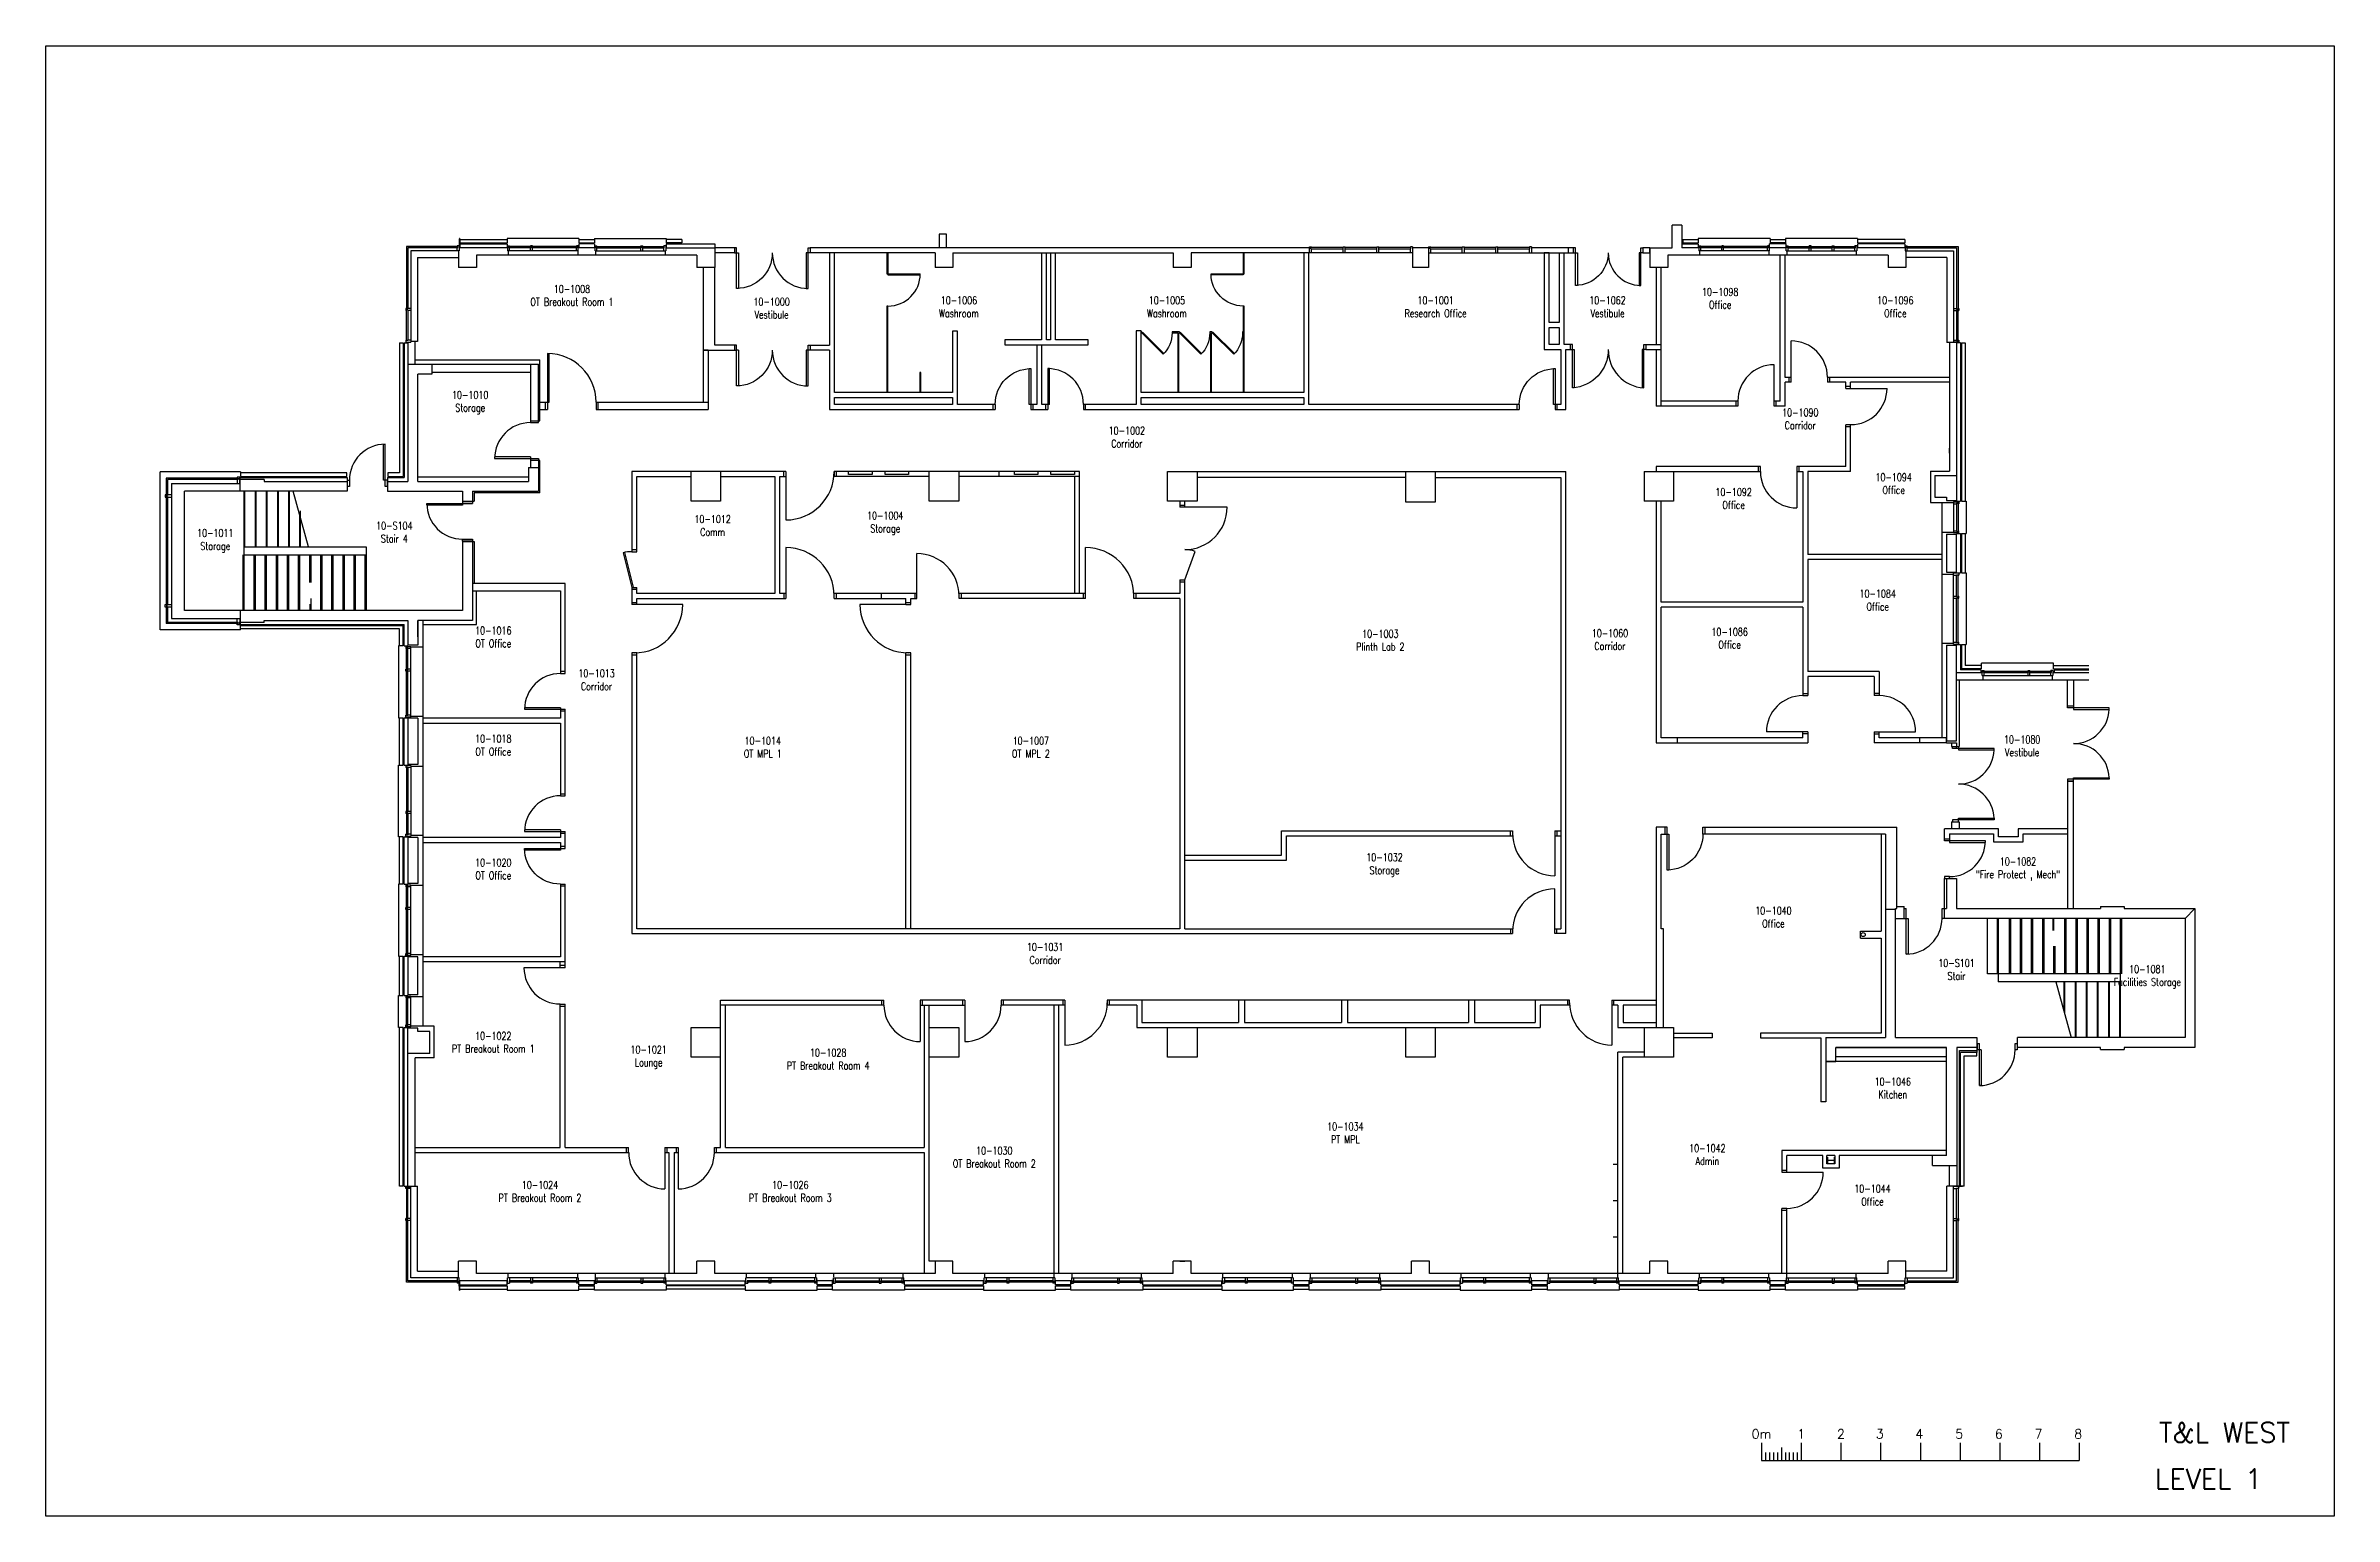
# Model space of a CAD drawing. Extents: x 11182 to 734459, y -1391328 to 152085.
# Drawn here: x 74267 to 131901, y -1105967 to -1068952 of the extents above; entities that cross this region are included whole.
import ezdxf
from ezdxf.enums import TextEntityAlignment as Align

# ---------------------------------------------------------------- set-up
doc = ezdxf.new("R2010")
doc.units = 0
doc.header["$LTSCALE"] = 500
doc.header["$MEASUREMENT"] = 0
doc.layers.get('0').update_dxf_attribs({"linetype": 'CONTINUOUS'})
doc.layers.add('0_Defpoints', color=106, linetype='CONTINUOUS', plot=False)
for name, color, linetype in [('0_room_data', 7, 'CONTINUOUS'), ('0_text', 7, 'CONTINUOUS'), ('1_Wall_Exist', 251, 'CONTINUOUS'), ('3_Text', 7, 'CONTINUOUS')]:
    doc.layers.add(name, color=color, linetype=linetype)
doc.styles.add('1_200', font='simplex.shx', dxfattribs={"width": 0.75, "height": 460})
doc.styles.get("Standard").update_dxf_attribs({"font": 'ROMANS', "height": 200})

msp = doc.modelspace()

# ---------------------------------------------------------------- texts
at = {"layer": '0_text'}
for s, p in [('T&L WEST', (127485, -1104110)), ('LEVEL 1', (127385, -1105277))]:
    msp.add_text(s, height=500, rotation=0, dxfattribs=at).set_placement(p)
for s, p in [('0m', (117478, -1103895)), ('1', (118478, -1103895)), ('2', (119478, -1103895)), ('3', (120454, -1103895)), ('4', (121454, -1103895)), ('5', (122454, -1103895)), ('6', (123454, -1103895)), ('7', (124454, -1103895)), ('8', (125454, -1103895))]:
    msp.add_text(s, height=231, rotation=0, dxfattribs=at).set_placement(p, align=Align.MIDDLE_CENTER)

# ---------------------------------------------------------------- blocks, each defined once
blk = doc.blocks.new('room_data')
at = {"layer": '3_Text', "style": '1_200', "width": 0.75}
for tag, p in [('ROOMNUM', (0, 0)), ('ROOMUSE', (0, -575))]:
    blk.add_attdef(tag, text='', height=345, dxfattribs=at).set_placement(p, align=Align.MIDDLE_CENTER)

# ---------------------------------------------------------------- linework, layer by layer
for p, q in [((117478, -1104120), (117478, -1104566)), ((117978, -1104234), (117978, -1104566)), ((118478, -1104120), (118478, -1104566)), ((119478, -1104120), (119478, -1104566)), ((120478, -1104120), (120478, -1104566)), ((121478, -1104120), (121478, -1104566)), ((122478, -1104120), (122478, -1104566)), ((123478, -1104120), (123478, -1104566)), ((124478, -1104120), (124478, -1104566)), ((125478, -1104120), (125478, -1104566)), ((117478, -1104566), (125478, -1104566)), ((117578, -1104367), (117578, -1104566)), ((117678, -1104367), (117678, -1104566)), ((117778, -1104367), (117778, -1104566)), ((117878, -1104367), (117878, -1104566)), ((118078, -1104367), (118078, -1104566)), ((118178, -1104367), (118178, -1104566)), ((118278, -1104367), (118278, -1104566)), ((118378, -1104367), (118378, -1104566))]:
    msp.add_line(p, q)
at = {"layer": '0_Defpoints'}
msp.add_lwpolyline([(74267, -1068952), (131901, -1068952), (131901, -1105967), (74267, -1105967)], close=True, dxfattribs=at)
at = {"layer": '1_Wall_Exist'}
for p, q in [((96952, -1073697), (96768, -1073697)), ((96768, -1073697), (96768, -1074038)), ((96952, -1074038), (96952, -1073697)), ((115467, -1073467), (115231, -1073467)), ((115231, -1074037), (115231, -1073467)), ((115467, -1073467), (115467, -1074041)), ((84643, -1074004), (83352, -1074004)), ((83352, -1074004), (83352, -1075573)), ((84643, -1074041), (83389, -1074041)), ((83389, -1074041), (83389, -1075573)), ((84679, -1074114), (83462, -1074114)), ((83462, -1074114), (83462, -1076412)), ((83630, -1074282), (84663, -1074282)), ((83630, -1074282), (83630, -1076395)), ((84679, -1073985), (84629, -1073985)), ((84629, -1074004), (84629, -1073985)), ((84629, -1074114), (84629, -1074041)), ((84643, -1074041), (84643, -1074004)), ((84663, -1074116), (84663, -1074532)), ((84682, -1073992), (84667, -1073992)), ((84667, -1073992), (84667, -1073993)), ((84667, -1073993), (84683, -1073993)), ((84679, -1073985), (84679, -1074114)), ((85899, -1074041), (84679, -1074041)), ((84687, -1073807), (84682, -1073992)), ((84683, -1073993), (84688, -1073808)), ((84692, -1073807), (84687, -1073807)), ((84688, -1073808), (84691, -1073808)), ((84691, -1073808), (84691, -1073816)), ((84691, -1073816), (84692, -1073816)), ((84692, -1073816), (84692, -1073807)), ((84694, -1073826), (85884, -1073826)), ((84694, -1073826), (84694, -1073916)), ((84694, -1073916), (85884, -1073916)), ((84694, -1073941), (85884, -1073941)), ((84694, -1073941), (84694, -1074041)), ((85115, -1074222), (85115, -1074532)), ((90663, -1074222), (85115, -1074222)), ((85884, -1073801), (85884, -1073916)), ((87694, -1073801), (85884, -1073801)), ((85884, -1073941), (85884, -1074041)), ((85899, -1073985), (85899, -1074114)), ((85899, -1073985), (85949, -1073985)), ((87679, -1074114), (85899, -1074114)), ((85915, -1074114), (85915, -1074222)), ((86488, -1074004), (85935, -1074004)), ((85935, -1074041), (85935, -1074004)), ((86488, -1074041), (85935, -1074041)), ((85949, -1074004), (85949, -1073985)), ((85949, -1074114), (85949, -1074041)), ((86524, -1073985), (86474, -1073985)), ((86474, -1074004), (86474, -1073985)), ((86474, -1074114), (86474, -1074041)), ((86488, -1074041), (86488, -1074004)), ((87643, -1074004), (86513, -1074004)), ((86513, -1074041), (86513, -1074004)), ((87643, -1074041), (86513, -1074041)), ((86524, -1074004), (86524, -1073985)), ((86524, -1074114), (86524, -1074041)), ((87679, -1073985), (87629, -1073985)), ((87629, -1074004), (87629, -1073985)), ((87629, -1074114), (87629, -1074041)), ((87643, -1074041), (87643, -1074004)), ((87663, -1074114), (87663, -1074222)), ((87679, -1074114), (87679, -1073985)), ((88099, -1074041), (87679, -1074041)), ((87694, -1073801), (87694, -1073916)), ((87694, -1073826), (88084, -1073826)), ((87694, -1073916), (88084, -1073916)), ((88084, -1073941), (87694, -1073941)), ((87694, -1073941), (87694, -1074041)), ((88084, -1073801), (88084, -1073916)), ((88084, -1073801), (89894, -1073801)), ((88084, -1073941), (88084, -1074041)), ((88099, -1073985), (88149, -1073985)), ((88099, -1074114), (88099, -1073985)), ((88099, -1074114), (89879, -1074114)), ((88115, -1074114), (88115, -1074222)), ((88135, -1074004), (89265, -1074004)), ((88135, -1074041), (88135, -1074004)), ((88135, -1074041), (89265, -1074041)), ((88149, -1074004), (88149, -1073985)), ((88149, -1074114), (88149, -1074041)), ((89254, -1073985), (89304, -1073985)), ((89254, -1074004), (89254, -1073985)), ((89254, -1074114), (89254, -1074041)), ((89265, -1074041), (89265, -1074004)), ((89290, -1074004), (89843, -1074004)), ((89290, -1074041), (89290, -1074004)), ((89290, -1074041), (89843, -1074041)), ((89304, -1074004), (89304, -1073985)), ((89304, -1074114), (89304, -1074041)), ((89879, -1073985), (89829, -1073985)), ((89829, -1074004), (89829, -1073985)), ((89829, -1074114), (89829, -1074041)), ((89843, -1074041), (89843, -1074004)), ((89863, -1074114), (89863, -1074222)), ((89879, -1073985), (89879, -1074114)), ((89879, -1074041), (91115, -1074041)), ((89894, -1073801), (89894, -1073916)), ((90284, -1073826), (89894, -1073826)), ((90284, -1073916), (89894, -1073916)), ((89894, -1073941), (89894, -1074041)), ((89894, -1073941), (91115, -1073941)), ((90284, -1073826), (90284, -1073916)), ((90663, -1074222), (90663, -1074532)), ((91115, -1073941), (91115, -1074532)), ((91614, -1074037), (91115, -1074037)), ((91614, -1074162), (91115, -1074162)), ((91614, -1074037), (91614, -1074162)), ((91665, -1074037), (91614, -1074037)), ((91614, -1074037), (91614, -1074162)), ((91614, -1074162), (91709, -1074162)), ((91665, -1075062), (91665, -1074037)), ((91709, -1074162), (91709, -1075062)), ((93465, -1074162), (93420, -1074162)), ((93420, -1074162), (93420, -1075062)), ((93465, -1075062), (93465, -1074037)), ((93465, -1074037), (93516, -1074037)), ((93516, -1074162), (93465, -1074162)), ((93516, -1074037), (93516, -1074162)), ((93516, -1074037), (93516, -1074162)), ((106094, -1074038), (93516, -1074038)), ((96663, -1074162), (93516, -1074162)), ((93952, -1074162), (93827, -1074162)), ((94006, -1074162), (94006, -1076491)), ((94131, -1077679), (94131, -1074162)), ((95477, -1074162), (95452, -1074162)), ((95452, -1074162), (95452, -1074691)), ((95477, -1074162), (95477, -1074717)), ((96663, -1074162), (96663, -1074532)), ((97115, -1074162), (97115, -1074532)), ((97115, -1074162), (102663, -1074162)), ((99348, -1074162), (99348, -1076354)), ((99473, -1076354), (99473, -1074162)), ((99573, -1074162), (99573, -1076354)), ((99698, -1076354), (99698, -1074162)), ((102663, -1074162), (102663, -1074532)), ((103115, -1074162), (103115, -1074532)), ((108684, -1074162), (103115, -1074162)), ((104426, -1074162), (104426, -1074717)), ((104452, -1074691), (104452, -1074162)), ((105952, -1074162), (105952, -1077679)), ((106077, -1077979), (106077, -1074162)), ((106094, -1074017), (106145, -1074017)), ((106094, -1074162), (106094, -1074017)), ((106130, -1074060), (106130, -1074032)), ((106942, -1074032), (106130, -1074032)), ((106130, -1074060), (106942, -1074060)), ((106145, -1074032), (106145, -1074017)), ((106145, -1074162), (106145, -1074060)), ((106942, -1074162), (106942, -1074017)), ((106942, -1074017), (106992, -1074017)), ((106992, -1074162), (106992, -1074017)), ((107789, -1074032), (106992, -1074032)), ((106992, -1074060), (107789, -1074060)), ((107789, -1074162), (107789, -1074017)), ((107789, -1074017), (107839, -1074017)), ((107839, -1074162), (107839, -1074017)), ((108648, -1074032), (107839, -1074032)), ((107839, -1074060), (108648, -1074060)), ((108684, -1074017), (108636, -1074017)), ((108636, -1074032), (108636, -1074017)), ((108636, -1074162), (108636, -1074060)), ((108648, -1074060), (108648, -1074032)), ((108684, -1074017), (108684, -1074532)), ((109094, -1074041), (108684, -1074041)), ((109094, -1074017), (109146, -1074017)), ((109094, -1074017), (109094, -1074532)), ((109094, -1074162), (112612, -1074162)), ((109130, -1074060), (109130, -1074032)), ((109941, -1074032), (109130, -1074032)), ((109130, -1074060), (109941, -1074060)), ((109146, -1074032), (109146, -1074017)), ((109146, -1074162), (109146, -1074060)), ((109941, -1074162), (109941, -1074017)), ((109941, -1074017), (109993, -1074017)), ((109993, -1074162), (109993, -1074017)), ((110788, -1074032), (109993, -1074032)), ((109993, -1074060), (110788, -1074060)), ((110788, -1074162), (110788, -1074017)), ((110788, -1074017), (110840, -1074017)), ((110840, -1074162), (110840, -1074017)), ((111646, -1074032), (110840, -1074032)), ((110840, -1074060), (111646, -1074060)), ((111685, -1074017), (111633, -1074017)), ((111633, -1074032), (111633, -1074017)), ((111633, -1074162), (111633, -1074060)), ((111646, -1074060), (111646, -1074032)), ((111685, -1074017), (111685, -1074162)), ((112612, -1074037), (111685, -1074037)), ((112127, -1074162), (112002, -1074162)), ((112002, -1074162), (112002, -1075916)), ((112127, -1075916), (112127, -1074162)), ((112381, -1074162), (112381, -1075916)), ((112506, -1076469), (112506, -1074162)), ((112612, -1074037), (112612, -1074162)), ((112794, -1074037), (112612, -1074037)), ((112612, -1074038), (112612, -1074162)), ((112612, -1074162), (112839, -1074162)), ((112743, -1074162), (112743, -1074037)), ((112794, -1074984), (112794, -1074037)), ((112839, -1074162), (112839, -1074984)), ((114438, -1074162), (114394, -1074162)), ((114394, -1074162), (114394, -1074984)), ((114438, -1074984), (114438, -1074037)), ((114438, -1074037), (114489, -1074037)), ((114489, -1074162), (114438, -1074162)), ((114489, -1074037), (114489, -1074162)), ((114663, -1074037), (114489, -1074037)), ((114489, -1074162), (114663, -1074162)), ((114663, -1074037), (114663, -1074532)), ((114663, -1074037), (115231, -1074037)), ((114663, -1074162), (114663, -1074037)), ((115115, -1074222), (115115, -1074532)), ((120663, -1074222), (115115, -1074222)), ((115467, -1073941), (115884, -1073941)), ((115899, -1074041), (115467, -1074041)), ((115494, -1073826), (115884, -1073826)), ((115494, -1073826), (115494, -1073916)), ((115494, -1073916), (115884, -1073916)), ((115884, -1073801), (115884, -1073916)), ((117694, -1073801), (115884, -1073801)), ((115884, -1073941), (115884, -1074041)), ((115899, -1073985), (115899, -1074114)), ((115899, -1073985), (115949, -1073985)), ((117679, -1074114), (115899, -1074114)), ((115915, -1074114), (115915, -1074222)), ((116488, -1074004), (115935, -1074004)), ((115935, -1074041), (115935, -1074004)), ((116488, -1074041), (115935, -1074041)), ((115949, -1074004), (115949, -1073985)), ((115949, -1074114), (115949, -1074041)), ((116524, -1073985), (116474, -1073985)), ((116474, -1074004), (116474, -1073985)), ((116474, -1074114), (116474, -1074041)), ((116488, -1074041), (116488, -1074004)), ((117643, -1074004), (116513, -1074004)), ((116513, -1074041), (116513, -1074004)), ((117643, -1074041), (116513, -1074041)), ((116524, -1074004), (116524, -1073985)), ((116524, -1074114), (116524, -1074041)), ((117679, -1073985), (117629, -1073985)), ((117629, -1074004), (117629, -1073985)), ((117629, -1074114), (117629, -1074041)), ((117643, -1074041), (117643, -1074004)), ((117663, -1074114), (117663, -1074222)), ((118099, -1073941), (117679, -1073941)), ((117679, -1074114), (117679, -1073941)), ((118099, -1074041), (117679, -1074041)), ((117694, -1073801), (117694, -1073916)), ((117694, -1073826), (118084, -1073826)), ((118084, -1073916), (117694, -1073916)), ((117949, -1077897), (117949, -1074222)), ((118073, -1077299), (118073, -1074222)), ((118084, -1073801), (118084, -1073916)), ((119894, -1073801), (118084, -1073801)), ((118099, -1074114), (118099, -1073941)), ((118099, -1073985), (118149, -1073985)), ((118099, -1074114), (119879, -1074114)), ((118115, -1074114), (118115, -1074222)), ((118135, -1074004), (119265, -1074004)), ((118135, -1074041), (118135, -1074004)), ((118135, -1074041), (119265, -1074041)), ((118149, -1074004), (118149, -1073985)), ((118149, -1074114), (118149, -1074041)), ((118724, -1073985), (118674, -1073985)), ((118674, -1074004), (118674, -1073985)), ((118674, -1074114), (118674, -1074041)), ((118688, -1074041), (118688, -1074004)), ((118713, -1074041), (118713, -1074004)), ((118724, -1074004), (118724, -1073985)), ((118724, -1074114), (118724, -1074041)), ((119254, -1073985), (119304, -1073985)), ((119254, -1074004), (119254, -1073985)), ((119254, -1074114), (119254, -1074041)), ((119265, -1074041), (119265, -1074004)), ((119290, -1074004), (119843, -1074004)), ((119290, -1074041), (119290, -1074004)), ((119290, -1074041), (119843, -1074041)), ((119304, -1074004), (119304, -1073985)), ((119304, -1074114), (119304, -1074041)), ((119879, -1073985), (119829, -1073985)), ((119829, -1074004), (119829, -1073985)), ((119829, -1074114), (119829, -1074041)), ((119843, -1074041), (119843, -1074004)), ((119863, -1074114), (119863, -1074222)), ((119879, -1073985), (119879, -1074114)), ((121099, -1074041), (119879, -1074041)), ((119894, -1073801), (119894, -1073916)), ((121084, -1073826), (119894, -1073826)), ((119894, -1073916), (121084, -1073916)), ((121084, -1073941), (119894, -1073941)), ((119894, -1073942), (119894, -1074041)), ((120663, -1074222), (120663, -1074532)), ((121084, -1073826), (121084, -1073916)), ((121084, -1073941), (121084, -1074041)), ((121099, -1073985), (121149, -1073985)), ((121099, -1073985), (121099, -1074114)), ((121099, -1074114), (122316, -1074114)), ((121115, -1074116), (121115, -1074532)), ((122148, -1074282), (121115, -1074282)), ((121135, -1074004), (122426, -1074004)), ((121135, -1074041), (121135, -1074004)), ((121135, -1074041), (122389, -1074041)), ((121149, -1074004), (121149, -1073985)), ((121149, -1074114), (121149, -1074041)), ((122148, -1074282), (122148, -1076422)), ((122316, -1074114), (122316, -1076412)), ((122389, -1074041), (122389, -1075573)), ((122426, -1074004), (122426, -1075573)), ((85115, -1074532), (84663, -1074532)), ((91115, -1074532), (90663, -1074532)), ((90827, -1074532), (90827, -1075916)), ((91115, -1074532), (90827, -1074532)), ((91115, -1076491), (91115, -1074532)), ((95452, -1074691), (96290, -1074691)), ((95477, -1074717), (96290, -1074717)), ((96290, -1074717), (96290, -1074691)), ((97115, -1074532), (96663, -1074532)), ((103115, -1074532), (102663, -1074532)), ((103613, -1074717), (103613, -1074691)), ((103613, -1074691), (104452, -1074691)), ((104426, -1074717), (103613, -1074717)), ((109094, -1074532), (108684, -1074532)), ((115115, -1074532), (114663, -1074532)), ((114827, -1074532), (114827, -1076469)), ((114952, -1076594), (114952, -1074532)), ((121115, -1074532), (120663, -1074532)), ((91709, -1075062), (91665, -1075062)), ((93420, -1075062), (93465, -1075062)), ((112839, -1074984), (112794, -1074984)), ((114394, -1074984), (114438, -1074984)), ((83333, -1075562), (83333, -1075612)), ((83352, -1075562), (83333, -1075562)), ((83352, -1075612), (83333, -1075612)), ((83389, -1075573), (83352, -1075573)), ((83352, -1076373), (83352, -1075598)), ((83389, -1075598), (83352, -1075598)), ((83462, -1075562), (83389, -1075562)), ((83389, -1075598), (83389, -1076373)), ((83462, -1075612), (83389, -1075612)), ((90827, -1075916), (90827, -1077920)), ((95477, -1075504), (95452, -1075504)), ((95452, -1075504), (95452, -1077679)), ((95477, -1077679), (95477, -1075504)), ((104452, -1075504), (104426, -1075504)), ((104426, -1075504), (104426, -1076154)), ((104452, -1077679), (104452, -1075504)), ((112002, -1075916), (112002, -1076594)), ((112381, -1075916), (112127, -1075916)), ((122316, -1075562), (122389, -1075562)), ((122316, -1075612), (122389, -1075612)), ((122389, -1075573), (122426, -1075573)), ((122389, -1075598), (122389, -1076373)), ((122389, -1075598), (122426, -1075598)), ((122426, -1075562), (122445, -1075562)), ((122426, -1076373), (122426, -1075598)), ((122426, -1075612), (122445, -1075612)), ((122445, -1075562), (122445, -1075612)), ((83174, -1076426), (83264, -1076426)), ((83174, -1076426), (83174, -1079702)), ((83264, -1076426), (83264, -1079792)), ((83289, -1076426), (83289, -1079817)), ((83289, -1076427), (83389, -1076427)), ((83333, -1076362), (83333, -1076412)), ((83352, -1076362), (83333, -1076362)), ((83333, -1076412), (83462, -1076412)), ((83389, -1076373), (83352, -1076373)), ((83462, -1076362), (83389, -1076362)), ((83389, -1076411), (83389, -1079917)), ((83630, -1076395), (83462, -1076395)), ((83570, -1076967), (83570, -1076395)), ((91665, -1076491), (91115, -1076491)), ((91614, -1076491), (91614, -1076616)), ((91665, -1077516), (91665, -1076491)), ((93465, -1077516), (93465, -1076491)), ((93465, -1076491), (94006, -1076491)), ((93516, -1076491), (93516, -1076616)), ((97227, -1076139), (97102, -1076139)), ((97102, -1076139), (97102, -1077679)), ((97227, -1077979), (97227, -1076139)), ((99348, -1076354), (98423, -1076354)), ((98423, -1076354), (98423, -1076479)), ((98423, -1076479), (100523, -1076479)), ((99227, -1076479), (99227, -1077979)), ((99352, -1077979), (99352, -1076479)), ((99573, -1076354), (99473, -1076354)), ((100523, -1076354), (99698, -1076354)), ((100523, -1076479), (100523, -1076354)), ((101726, -1076128), (101726, -1077979)), ((101851, -1076128), (101726, -1076128)), ((101851, -1077679), (101851, -1076128)), ((101870, -1076154), (101851, -1076154)), ((101851, -1076179), (101870, -1076179)), ((101870, -1076179), (101870, -1076154)), ((101870, -1076179), (101888, -1076161)), ((102409, -1076718), (101870, -1076179)), ((101888, -1076161), (102427, -1076700)), ((102820, -1076154), (102632, -1076154)), ((102632, -1076154), (102632, -1076179)), ((102632, -1076179), (102776, -1076179)), ((102776, -1076179), (102776, -1077679)), ((102802, -1076179), (102820, -1076179)), ((102802, -1077679), (102802, -1076179)), ((102820, -1076179), (102820, -1076154)), ((102820, -1076179), (102838, -1076161)), ((103359, -1076718), (102820, -1076179)), ((102838, -1076161), (103377, -1076700)), ((103645, -1076154), (103582, -1076154)), ((103582, -1076154), (103582, -1076179)), ((103582, -1076179), (103601, -1076179)), ((103601, -1076179), (103601, -1077679)), ((103627, -1076179), (103645, -1076179)), ((103627, -1077679), (103627, -1076179)), ((103645, -1076179), (103645, -1076154)), ((103645, -1076179), (103663, -1076161)), ((104184, -1076718), (103645, -1076179)), ((103663, -1076161), (104202, -1076700)), ((104426, -1076154), (104407, -1076154)), ((104407, -1076154), (104407, -1076179)), ((104407, -1076179), (104426, -1076179)), ((104426, -1076179), (104426, -1077679)), ((112002, -1076594), (112427, -1076594)), ((112127, -1076469), (112127, -1076041)), ((112127, -1076041), (112381, -1076041)), ((112381, -1076469), (112127, -1076469)), ((112381, -1076041), (112381, -1076469)), ((112427, -1076594), (112427, -1077979)), ((112665, -1076469), (112506, -1076469)), ((112552, -1078104), (112552, -1076594)), ((112552, -1076594), (112665, -1076594)), ((112665, -1076594), (112665, -1076469)), ((112716, -1076469), (112665, -1076469)), ((112665, -1076594), (112761, -1076594)), ((112716, -1076594), (112716, -1076469)), ((112716, -1077566), (112716, -1076594)), ((112761, -1076594), (112761, -1077566)), ((114516, -1076594), (114472, -1076594)), ((114472, -1076594), (114472, -1077566)), ((114516, -1076469), (114952, -1076469)), ((114516, -1076594), (114516, -1076469)), ((114516, -1077566), (114516, -1076594)), ((114567, -1076594), (114516, -1076594)), ((114567, -1076469), (114567, -1076594)), ((114567, -1076594), (114952, -1076594)), ((114827, -1076594), (114827, -1078021)), ((114952, -1076594), (114952, -1076469)), ((114952, -1076781), (114952, -1076594)), ((118225, -1077423), (118225, -1076381)), ((122389, -1076422), (122148, -1076422)), ((122208, -1076422), (122208, -1079659)), ((122316, -1076362), (122389, -1076362)), ((122445, -1076412), (122316, -1076412)), ((122389, -1076373), (122426, -1076373)), ((122389, -1076422), (122389, -1080402)), ((122489, -1076427), (122389, -1076427)), ((122426, -1076362), (122445, -1076362)), ((122445, -1076362), (122445, -1076412)), ((122489, -1076427), (122489, -1080417)), ((122514, -1076427), (122514, -1080417)), ((122514, -1076427), (122604, -1076427)), ((122604, -1076427), (122604, -1080417)), ((83389, -1076967), (86674, -1076967)), ((83570, -1076859), (86712, -1076859)), ((83989, -1076967), (83989, -1077217)), ((83989, -1077170), (86471, -1077170)), ((86471, -1076967), (86471, -1078439)), ((86674, -1078439), (86674, -1076967)), ((86712, -1078389), (86712, -1076859)), ((86906, -1076701), (86906, -1078104)), ((86946, -1077920), (86946, -1076701)), ((90952, -1076616), (90827, -1076616)), ((90827, -1076616), (91665, -1076616)), ((90952, -1076616), (90952, -1078104)), ((91709, -1076616), (91665, -1076616)), ((91709, -1076616), (91709, -1077516)), ((93465, -1076616), (93420, -1076616)), ((93420, -1076616), (93420, -1077516)), ((94006, -1076616), (93465, -1076616)), ((94006, -1076616), (94006, -1078104)), ((96302, -1077179), (96277, -1077179)), ((96277, -1077179), (96277, -1077679)), ((96302, -1077679), (96302, -1077179)), ((99037, -1077979), (99037, -1077079)), ((99037, -1077079), (99077, -1077079)), ((99077, -1077079), (99077, -1078104)), ((99542, -1077079), (99502, -1077079)), ((99502, -1077079), (99502, -1078104)), ((99542, -1077979), (99542, -1077079)), ((102427, -1076700), (102409, -1076718)), ((103377, -1076700), (103359, -1076718)), ((104202, -1076700), (104184, -1076718)), ((112237, -1077979), (112237, -1077079)), ((112237, -1077079), (112277, -1077079)), ((112277, -1077079), (112277, -1078104)), ((114952, -1078021), (114952, -1076781)), ((117796, -1078021), (117796, -1076980)), ((83639, -1079917), (83639, -1077217)), ((83989, -1077217), (83639, -1077217)), ((91709, -1077516), (91665, -1077516)), ((93420, -1077516), (93465, -1077516)), ((97102, -1077679), (94131, -1077679)), ((105952, -1077679), (101851, -1077679)), ((112761, -1077566), (112716, -1077566)), ((118225, -1077299), (118073, -1077299)), ((118225, -1077423), (118073, -1077423)), ((118073, -1078021), (118073, -1077423)), ((118174, -1077423), (118174, -1077299)), ((119139, -1077296), (119139, -1077423)), ((122208, -1077299), (119139, -1077299)), ((119597, -1077423), (119139, -1077423)), ((119190, -1077299), (119190, -1077423)), ((119597, -1077575), (119597, -1077423)), ((119597, -1077524), (119722, -1077524)), ((119597, -1077575), (120638, -1077575)), ((122208, -1077423), (119722, -1077423)), ((119722, -1077575), (119722, -1077423)), ((86712, -1077920), (86946, -1077920)), ((86712, -1078104), (86906, -1078104)), ((86856, -1078104), (86856, -1077920)), ((88125, -1077920), (90952, -1077920)), ((88125, -1077920), (88125, -1078104)), ((88125, -1078104), (90952, -1078104)), ((88175, -1078104), (88175, -1077920)), ((94006, -1078104), (98177, -1078104)), ((94131, -1077979), (94131, -1077804)), ((94131, -1077804), (97102, -1077804)), ((97102, -1077979), (94131, -1077979)), ((97102, -1077804), (97102, -1077979)), ((98177, -1077979), (97227, -1077979)), ((98127, -1078104), (98127, -1077979)), ((98177, -1077979), (98177, -1078104)), ((99227, -1077979), (99037, -1077979)), ((99077, -1078104), (99502, -1078104)), ((99127, -1077979), (99127, -1078104)), ((99542, -1077979), (99352, -1077979)), ((99452, -1078104), (99452, -1077979)), ((101726, -1077979), (100402, -1077979)), ((100402, -1077979), (100402, -1078104)), ((100402, -1078104), (111377, -1078104)), ((100452, -1078104), (100452, -1077979)), ((101851, -1077979), (101851, -1077804)), ((101851, -1077804), (105952, -1077804)), ((105952, -1077979), (101851, -1077979)), ((105952, -1077804), (105952, -1077979)), ((111377, -1077979), (106077, -1077979)), ((111327, -1078104), (111327, -1077979)), ((111377, -1077979), (111377, -1078104)), ((112427, -1077979), (112237, -1077979)), ((112277, -1078104), (112552, -1078104)), ((112327, -1078104), (112327, -1077979)), ((116882, -1078021), (114827, -1078021)), ((116882, -1077897), (114952, -1077897)), ((116831, -1077897), (116831, -1078021)), ((116882, -1077894), (116882, -1078021)), ((117949, -1077897), (117796, -1077897)), ((118073, -1078021), (117796, -1078021)), ((117847, -1078021), (117847, -1077897)), ((86471, -1078389), (86712, -1078389)), ((86471, -1078439), (86674, -1078439)), ((119597, -1079545), (119597, -1078490)), ((119724, -1078490), (119597, -1078490)), ((119722, -1078540), (119597, -1078540)), ((119722, -1079669), (119722, -1078490)), ((82769, -1079883), (82769, -1078983)), ((82769, -1078983), (82814, -1078983)), ((82814, -1080043), (82814, -1078983)), ((86471, -1079299), (85571, -1079299)), ((85571, -1079299), (85571, -1079339)), ((85571, -1079339), (86674, -1079339)), ((86471, -1079299), (86471, -1079567)), ((86712, -1079389), (86471, -1079389)), ((86674, -1079339), (86674, -1080167)), ((86712, -1080205), (86712, -1079389)), ((122208, -1079208), (122208, -1079083)), ((77144, -1083657), (77144, -1079677)), ((79169, -1079677), (77144, -1079677)), ((77303, -1079835), (77303, -1080269)), ((79090, -1079835), (77303, -1079835)), ((77334, -1079867), (77334, -1080269)), ((79108, -1079867), (77334, -1079867)), ((77436, -1079968), (77436, -1083365)), ((77436, -1079968), (79129, -1079968)), ((79154, -1079808), (79090, -1079808)), ((79090, -1079808), (79090, -1079836)), ((79090, -1079836), (79108, -1079836)), ((79090, -1079867), (79090, -1079968)), ((79090, -1079968), (79154, -1079968)), ((79108, -1079836), (79108, -1079867)), ((79136, -1079867), (79136, -1079836)), ((79136, -1079836), (79154, -1079836)), ((79764, -1079867), (79136, -1079867)), ((79154, -1079836), (79154, -1079808)), ((79154, -1079968), (79154, -1079867)), ((79164, -1080167), (79164, -1079817)), ((79164, -1079817), (81854, -1079817)), ((79169, -1079677), (79169, -1079792)), ((81849, -1079702), (79169, -1079702)), ((79169, -1079792), (81849, -1079792)), ((79764, -1079867), (79764, -1079917)), ((79764, -1079917), (81854, -1079917)), ((81849, -1079792), (81849, -1079702)), ((81854, -1079817), (81854, -1080167)), ((81864, -1080043), (81864, -1079883)), ((81864, -1079883), (81914, -1079883)), ((81914, -1080043), (81864, -1080043)), ((81914, -1079883), (81914, -1080043)), ((82864, -1079883), (82769, -1079883)), ((82864, -1080043), (82814, -1080043)), ((82864, -1079883), (82864, -1080043)), ((82874, -1079817), (82874, -1080167)), ((82874, -1079817), (83289, -1079817)), ((82874, -1079917), (83389, -1079917)), ((83174, -1079702), (82879, -1079702)), ((82879, -1079702), (82879, -1079792)), ((82879, -1079792), (83264, -1079792)), ((86424, -1079809), (83639, -1079809)), ((83639, -1079917), (86424, -1079917)), ((86424, -1079567), (86424, -1079917)), ((86424, -1079567), (86674, -1079567)), ((92852, -1079669), (89026, -1079669)), ((89026, -1079669), (89026, -1081688)), ((89151, -1079794), (90518, -1079794)), ((89151, -1081688), (89151, -1079794)), ((90518, -1080415), (90518, -1079669)), ((91261, -1079669), (91261, -1080415)), ((91261, -1079794), (92627, -1079794)), ((92627, -1079794), (92627, -1082738)), ((92752, -1082738), (92752, -1079794)), ((92752, -1079794), (92852, -1079794)), ((92854, -1079794), (92854, -1079669)), ((92904, -1079669), (92854, -1079669)), ((92854, -1079794), (92904, -1079794)), ((92904, -1079669), (92904, -1080888)), ((94123, -1079669), (94123, -1079794)), ((100299, -1079669), (94123, -1079669)), ((96518, -1079794), (94123, -1079794)), ((94174, -1079669), (94174, -1079794)), ((96518, -1080415), (96518, -1079669)), ((97261, -1079669), (97261, -1080415)), ((100299, -1079794), (97261, -1079794)), ((100174, -1079794), (100174, -1082738)), ((100299, -1082738), (100299, -1079669)), ((102518, -1080415), (102518, -1079669)), ((102518, -1079669), (112551, -1079669)), ((103261, -1079669), (103261, -1080415)), ((108518, -1079823), (103261, -1079823)), ((108518, -1080444), (108518, -1079669)), ((109261, -1079669), (109261, -1080444)), ((109261, -1079823), (112426, -1079823)), ((112426, -1079823), (112426, -1091177)), ((112551, -1091302), (112551, -1079669)), ((114518, -1079669), (117451, -1079669)), ((114518, -1079669), (114518, -1080415)), ((117451, -1079545), (114827, -1079545)), ((114827, -1079545), (114827, -1079669)), ((114827, -1079669), (114827, -1079669)), ((115261, -1079669), (115261, -1080415)), ((117400, -1079669), (117400, -1079545)), ((117451, -1079672), (117451, -1079545)), ((119597, -1079545), (118365, -1079545)), ((118365, -1079545), (118365, -1080586)), ((118365, -1079669), (118518, -1079669)), ((118416, -1079545), (118416, -1079669)), ((118518, -1079669), (118518, -1082961)), ((119722, -1079669), (118642, -1079669)), ((118642, -1079669), (118642, -1081762)), ((121731, -1079659), (121731, -1080452)), ((121731, -1079659), (122208, -1079659)), ((121839, -1079767), (122389, -1079767)), ((121839, -1079767), (121839, -1080317)), ((77303, -1080252), (77275, -1080252)), ((77275, -1080252), (77275, -1080316)), ((77275, -1080316), (77303, -1080316)), ((77303, -1080269), (77303, -1080252)), ((77334, -1080269), (77303, -1080269)), ((77303, -1080297), (77303, -1083036)), ((77303, -1080297), (77334, -1080297)), ((77436, -1080252), (77334, -1080252)), ((77334, -1080252), (77334, -1080269)), ((77334, -1080297), (77334, -1083036)), ((77334, -1080297), (77334, -1080316)), ((77334, -1080316), (77436, -1080316)), ((77759, -1083167), (77759, -1080167)), ((81854, -1080167), (77759, -1080167)), ((79259, -1080167), (79259, -1083167)), ((79284, -1081567), (79284, -1080167)), ((79539, -1080167), (79539, -1081567)), ((79564, -1081567), (79564, -1080167)), ((79819, -1080167), (79819, -1081567)), ((79844, -1081567), (79844, -1080167)), ((80099, -1080167), (80099, -1081567)), ((80124, -1081567), (80124, -1080167)), ((80379, -1080167), (80379, -1081567)), ((80404, -1081567), (80404, -1080167)), ((80885, -1081567), (80498, -1080167)), ((82874, -1080167), (84764, -1080167)), ((83864, -1080517), (83864, -1080472)), ((83864, -1080472), (85014, -1080472)), ((84764, -1080517), (83864, -1080517)), ((84764, -1080167), (84764, -1080412)), ((84764, -1080412), (85052, -1080412)), ((84764, -1080422), (84764, -1080517)), ((84764, -1080422), (85014, -1080422)), ((85014, -1080167), (85014, -1080412)), ((85014, -1080167), (86674, -1080167)), ((85014, -1080422), (85014, -1080472)), ((86712, -1080205), (85052, -1080205)), ((85052, -1080205), (85052, -1080412)), ((91261, -1080415), (90518, -1080415)), ((97261, -1080415), (96518, -1080415)), ((103261, -1080415), (102518, -1080415)), ((102827, -1080415), (102827, -1080567)), ((102827, -1080516), (102952, -1080516)), ((104018, -1080567), (102827, -1080567)), ((102952, -1080567), (102952, -1080415)), ((109261, -1080444), (108518, -1080444)), ((115261, -1080415), (114518, -1080415)), ((114827, -1080415), (114827, -1086502)), ((114952, -1082961), (114952, -1080415)), ((121731, -1080452), (122316, -1080452)), ((121839, -1080317), (122139, -1080317)), ((122018, -1080452), (122018, -1086378)), ((122139, -1080317), (122139, -1080402)), ((122139, -1080402), (122389, -1080402)), ((122316, -1080432), (122316, -1081212)), ((122316, -1080432), (122445, -1080432)), ((122316, -1080482), (122389, -1080482)), ((122389, -1080417), (122489, -1080417)), ((122389, -1080468), (122389, -1081175)), ((122389, -1080468), (122426, -1080468)), ((122426, -1080468), (122426, -1081175)), ((122426, -1080482), (122445, -1080482)), ((122445, -1080432), (122445, -1080482)), ((122514, -1080417), (122629, -1080417)), ((122629, -1080417), (122629, -1081227)), ((80659, -1080750), (80659, -1081567)), ((80684, -1081567), (80684, -1080660)), ((122018, -1081192), (122316, -1081192)), ((122316, -1081162), (122389, -1081162)), ((122445, -1081212), (122316, -1081212)), ((122389, -1081175), (122426, -1081175)), ((122426, -1081162), (122445, -1081162)), ((122445, -1081212), (122445, -1081162)), ((79234, -1083167), (79234, -1081767)), ((79259, -1081567), (82339, -1081567)), ((79259, -1081767), (82339, -1081767)), ((79514, -1083167), (79514, -1081767)), ((79539, -1081767), (79539, -1083167)), ((79794, -1083167), (79794, -1081767)), ((79819, -1081767), (79819, -1083167)), ((80074, -1083167), (80074, -1081767)), ((80099, -1081767), (80099, -1083167)), ((80354, -1083167), (80354, -1081767)), ((80379, -1081767), (80379, -1083167)), ((80634, -1083167), (80634, -1081767)), ((80659, -1081767), (80659, -1083167)), ((80914, -1082465), (80914, -1081767)), ((80939, -1081767), (80939, -1082465)), ((81194, -1083167), (81194, -1081767)), ((81219, -1081767), (81219, -1083167)), ((81474, -1083167), (81474, -1081767)), ((81499, -1081767), (81499, -1083167)), ((81754, -1083167), (81754, -1081767)), ((81779, -1081767), (81779, -1083167)), ((82034, -1083167), (82034, -1081767)), ((82059, -1081767), (82059, -1083167)), ((82314, -1083167), (82314, -1081767)), ((82339, -1081567), (82339, -1083167)), ((84764, -1081422), (84764, -1081372)), ((84764, -1081372), (85014, -1081372)), ((85014, -1081422), (84764, -1081422)), ((84764, -1081432), (85052, -1081432)), ((84764, -1081432), (84764, -1083167)), ((85014, -1081372), (85014, -1081422)), ((85014, -1081432), (85014, -1083417)), ((85052, -1081432), (85052, -1082491)), ((88810, -1081715), (89026, -1082588)), ((89065, -1082578), (88848, -1081705)), ((89151, -1081638), (89026, -1081638)), ((89026, -1081688), (89151, -1081688)), ((92904, -1081581), (92904, -1082863)), ((100451, -1082863), (100451, -1081581)), ((102952, -1082396), (103210, -1081679)), ((122018, -1081762), (118642, -1081762)), ((122139, -1081242), (122389, -1081242)), ((122139, -1081242), (122139, -1082202)), ((122389, -1081227), (122489, -1081227)), ((122389, -1082202), (122389, -1081242)), ((122489, -1081227), (122489, -1082217)), ((122514, -1081227), (122629, -1081227)), ((122514, -1081227), (122514, -1082217)), ((122604, -1081227), (122604, -1082217)), ((122018, -1081886), (118642, -1081886)), ((118642, -1081886), (118642, -1084701)), ((122018, -1082252), (122316, -1082252)), ((122139, -1082202), (122389, -1082202)), ((122316, -1084012), (122316, -1082232)), ((122445, -1082232), (122316, -1082232)), ((122316, -1082282), (122389, -1082282)), ((122389, -1082217), (122489, -1082217)), ((122389, -1082820), (122389, -1082268)), ((122389, -1082268), (122426, -1082268)), ((122426, -1082820), (122426, -1082268)), ((122426, -1082282), (122445, -1082282)), ((122445, -1082232), (122445, -1082282)), ((122514, -1082217), (122629, -1082217)), ((122629, -1082217), (122629, -1084027)), ((80939, -1082865), (80939, -1083167)), ((87351, -1082491), (85014, -1082491)), ((85014, -1082675), (87226, -1082675)), ((85114, -1083517), (85114, -1082675)), ((87226, -1082675), (87226, -1084754)), ((87351, -1084754), (87351, -1082491)), ((89026, -1082588), (89065, -1082578)), ((89026, -1082588), (89026, -1083015)), ((89026, -1082588), (89151, -1082588)), ((89151, -1082638), (89026, -1082638)), ((89151, -1082738), (89151, -1082588)), ((92627, -1082738), (89151, -1082738)), ((89151, -1082863), (92904, -1082863)), ((89151, -1083015), (89151, -1082863)), ((92904, -1082738), (92752, -1082738)), ((92854, -1082738), (92854, -1082863)), ((96203, -1082738), (94123, -1082738)), ((94123, -1082863), (94123, -1082738)), ((94123, -1082863), (95927, -1082863)), ((94174, -1082738), (94174, -1082863)), ((95927, -1083015), (95927, -1082863)), ((96051, -1083015), (96051, -1082863)), ((96153, -1082738), (96153, -1082863)), ((97270, -1082863), (97270, -1082738)), ((100451, -1082738), (97270, -1082738)), ((100451, -1082863), (97270, -1082863)), ((97321, -1082738), (97321, -1082863)), ((100400, -1082863), (100400, -1082738)), ((101670, -1082863), (101670, -1082738)), ((102827, -1082738), (101670, -1082738)), ((102827, -1082863), (101670, -1082863)), ((101721, -1082738), (101721, -1082863)), ((102827, -1082396), (102827, -1082738)), ((102827, -1082396), (102952, -1082396)), ((102827, -1082447), (102952, -1082447)), ((102827, -1082863), (102827, -1091177)), ((102952, -1091177), (102952, -1082396)), ((122316, -1082807), (122389, -1082807)), ((122316, -1082857), (122389, -1082857)), ((122389, -1082820), (122426, -1082820)), ((122389, -1083975), (122389, -1082845)), ((122389, -1082845), (122426, -1082845)), ((122426, -1082807), (122445, -1082807)), ((122426, -1083975), (122426, -1082845)), ((122426, -1082857), (122445, -1082857)), ((122445, -1082857), (122445, -1082807)), ((77275, -1083082), (77275, -1083018)), ((77275, -1083018), (77303, -1083018)), ((77303, -1083082), (77275, -1083082)), ((77303, -1083036), (77334, -1083036)), ((77303, -1083064), (77303, -1083498)), ((77334, -1083064), (77303, -1083064)), ((77303, -1083064), (77303, -1083082)), ((79108, -1083498), (77303, -1083498)), ((77334, -1083036), (77334, -1083018)), ((77334, -1083018), (77436, -1083018)), ((77334, -1083064), (77334, -1083467)), ((77334, -1083082), (77334, -1083064)), ((77436, -1083082), (77334, -1083082)), ((79097, -1083467), (77334, -1083467)), ((77436, -1083365), (79154, -1083365)), ((84764, -1083167), (77759, -1083167)), ((79090, -1083467), (79090, -1083365)), ((79108, -1083467), (79090, -1083467)), ((79090, -1083526), (79090, -1083498)), ((79154, -1083526), (79090, -1083526)), ((79108, -1083498), (79108, -1083467)), ((79154, -1083467), (79136, -1083467)), ((79136, -1083467), (79136, -1083498)), ((79136, -1083498), (79154, -1083498)), ((79154, -1083365), (79154, -1083467)), ((79154, -1083498), (79154, -1083526)), ((79164, -1083167), (79164, -1083517)), ((79764, -1083467), (79164, -1083467)), ((79164, -1083517), (83289, -1083517)), ((79764, -1083467), (79764, -1083417)), ((79764, -1083417), (83389, -1083417)), ((80914, -1083009), (80914, -1083167)), ((83289, -1084057), (83289, -1083517)), ((83389, -1083417), (83389, -1084042)), ((83639, -1083827), (83639, -1083417)), ((83639, -1083417), (83639, -1084042)), ((85014, -1083417), (83639, -1083417)), ((83760, -1083417), (83760, -1093632)), ((83760, -1083517), (85114, -1083517)), ((89026, -1082965), (89151, -1082965)), ((90308, -1083015), (89026, -1083015)), ((95926, -1083015), (94770, -1083015)), ((95927, -1082965), (96051, -1082965)), ((95927, -1083015), (96051, -1083015)), ((118518, -1082961), (114952, -1082961)), ((114952, -1086377), (114952, -1083085)), ((118518, -1083085), (114952, -1083085)), ((118518, -1083085), (118518, -1085310)), ((79169, -1083657), (77144, -1083657)), ((79169, -1083657), (79169, -1083542)), ((79169, -1083542), (83264, -1083542)), ((83174, -1083632), (79169, -1083632)), ((83264, -1084057), (83149, -1084057)), ((83149, -1084057), (83149, -1085867)), ((83174, -1084057), (83174, -1083632)), ((83264, -1084057), (83264, -1083542)), ((83289, -1084057), (83389, -1084057)), ((83333, -1084072), (83462, -1084072)), ((83333, -1084072), (83333, -1084122)), ((83639, -1084042), (83389, -1084042)), ((83462, -1085852), (83462, -1084072)), ((83760, -1084092), (83462, -1084092)), ((122018, -1083992), (122316, -1083992)), ((122139, -1084042), (122139, -1086447)), ((122139, -1084042), (122389, -1084042)), ((122316, -1083962), (122389, -1083962)), ((122316, -1084012), (122445, -1084012)), ((122389, -1083975), (122426, -1083975)), ((122389, -1084027), (122489, -1084027)), ((122389, -1084739), (122389, -1084042)), ((122426, -1083962), (122445, -1083962)), ((122445, -1084012), (122445, -1083962)), ((122489, -1084027), (122489, -1084664)), ((122514, -1084027), (122514, -1084639)), ((122514, -1084027), (122629, -1084027)), ((122604, -1084027), (122604, -1084549)), ((83352, -1084122), (83333, -1084122)), ((83333, -1084697), (83333, -1084647)), ((83352, -1084647), (83333, -1084647)), ((83352, -1084660), (83352, -1084108)), ((83389, -1084108), (83352, -1084108)), ((83389, -1084660), (83352, -1084660)), ((83389, -1084660), (83389, -1084108)), ((83462, -1084122), (83389, -1084122)), ((83462, -1084647), (83389, -1084647)), ((89026, -1084235), (89026, -1091302)), ((89151, -1084235), (89026, -1084235)), ((89026, -1084285), (89151, -1084285)), ((89151, -1091177), (89151, -1084235)), ((96051, -1084235), (95926, -1084235)), ((95926, -1084285), (95926, -1084235)), ((95926, -1084285), (96051, -1084285)), ((95927, -1091177), (95927, -1084285)), ((96051, -1084285), (96051, -1084235)), ((96051, -1091177), (96051, -1084285)), ((123004, -1084664), (122489, -1084664)), ((123019, -1084639), (122514, -1084639)), ((123019, -1084549), (122604, -1084549)), ((123004, -1084664), (123004, -1084739)), ((123019, -1084639), (123019, -1084491)), ((124829, -1084491), (123019, -1084491)), ((123034, -1084675), (123084, -1084675)), ((123034, -1084804), (123034, -1084675)), ((123084, -1084694), (123084, -1084675)), ((124189, -1084675), (124239, -1084675)), ((124189, -1084694), (124189, -1084675)), ((124239, -1084694), (124239, -1084675)), ((124814, -1084675), (124764, -1084675)), ((124764, -1084694), (124764, -1084675)), ((124814, -1084675), (124814, -1084804)), ((124829, -1084639), (124829, -1084491)), ((124829, -1084549), (125721, -1084549)), ((124829, -1084639), (125721, -1084639)), ((124844, -1084664), (125721, -1084664)), ((124844, -1084664), (124844, -1084739)), ((83352, -1084697), (83333, -1084697)), ((83352, -1085815), (83352, -1084685)), ((83389, -1084685), (83352, -1084685)), ((83389, -1085815), (83389, -1084685)), ((83462, -1084697), (83389, -1084697)), ((87351, -1084704), (87226, -1084704)), ((87226, -1084754), (87351, -1084754)), ((120442, -1084701), (118642, -1084701)), ((120318, -1084825), (118642, -1084825)), ((118642, -1084825), (118642, -1085310)), ((120318, -1084825), (120318, -1085310)), ((120442, -1084701), (120442, -1085310)), ((123004, -1084739), (122389, -1084739)), ((123034, -1084739), (122389, -1084739)), ((122389, -1086447), (122389, -1084739)), ((124798, -1084920), (122389, -1084920)), ((122459, -1084920), (122459, -1086588)), ((123034, -1084804), (124814, -1084804)), ((123050, -1084804), (123050, -1084920)), ((123070, -1084694), (124200, -1084694)), ((123070, -1084731), (123070, -1084694)), ((123070, -1084731), (124200, -1084731)), ((123084, -1084804), (123084, -1084731)), ((124189, -1084804), (124189, -1084731)), ((124200, -1084731), (124200, -1084694)), ((124225, -1084694), (124778, -1084694)), ((124225, -1084731), (124225, -1084694)), ((124225, -1084731), (124778, -1084731)), ((124239, -1084804), (124239, -1084731)), ((124764, -1084804), (124764, -1084731)), ((124778, -1084731), (124778, -1084694)), ((124798, -1084804), (124798, -1084920)), ((125721, -1084920), (124798, -1084920)), ((125721, -1084739), (124814, -1084739)), ((125185, -1085617), (125185, -1084920)), ((125337, -1084920), (125337, -1085657)), ((83333, -1085852), (83333, -1085802)), ((83352, -1085802), (83333, -1085802)), ((83389, -1085815), (83352, -1085815)), ((83462, -1085802), (83389, -1085802)), ((83760, -1085832), (83462, -1085832)), ((87226, -1085614), (86326, -1085614)), ((86326, -1085614), (86326, -1085654)), ((86326, -1085654), (87351, -1085654)), ((87226, -1085614), (87226, -1085882)), ((87351, -1085704), (87226, -1085704)), ((87351, -1087832), (87351, -1085654)), ((118515, -1085310), (118642, -1085310)), ((118518, -1085260), (118642, -1085260)), ((120442, -1085260), (120318, -1085260)), ((120445, -1085310), (120318, -1085310)), ((125185, -1085567), (125337, -1085567)), ((126237, -1085617), (125185, -1085617)), ((125337, -1085657), (126237, -1085657)), ((126237, -1085657), (126237, -1085617)), ((83149, -1085867), (83264, -1085867)), ((83174, -1087057), (83174, -1085867)), ((83264, -1087057), (83264, -1085867)), ((83289, -1085867), (83389, -1085867)), ((83289, -1087057), (83289, -1085867)), ((83462, -1085852), (83333, -1085852)), ((83639, -1085882), (83389, -1085882)), ((83389, -1085882), (83389, -1087042)), ((83639, -1085882), (83639, -1087042)), ((83760, -1085882), (83760, -1086007)), ((87226, -1085882), (83760, -1085882)), ((83760, -1086007), (87226, -1086007)), ((87226, -1086007), (87226, -1087832)), ((118518, -1086377), (114952, -1086377)), ((118642, -1086225), (117600, -1086225)), ((118642, -1086276), (118518, -1086276)), ((118642, -1086225), (118642, -1086502)), ((120318, -1086225), (120318, -1086502)), ((120318, -1086225), (121359, -1086225)), ((120318, -1086276), (120442, -1086276)), ((120442, -1086377), (120442, -1086225)), ((122139, -1086377), (120442, -1086377)), ((121453, -1086377), (121453, -1086502)), ((122139, -1086502), (122139, -1086377)), ((114827, -1086502), (118642, -1086502)), ((122139, -1086502), (120318, -1086502)), ((122139, -1086447), (122389, -1086447)), ((122139, -1086503), (122389, -1086503)), ((122265, -1086503), (122265, -1086588)), ((122265, -1086588), (122459, -1086588)), ((122286, -1086638), (122286, -1086588)), ((123338, -1086638), (122286, -1086638)), ((122389, -1086503), (122389, -1086588)), ((122389, -1086640), (122389, -1086604)), ((122438, -1086588), (122438, -1086678)), ((122438, -1086678), (123338, -1086678)), ((123338, -1086678), (123338, -1086638)), ((83149, -1088867), (83149, -1087057)), ((83149, -1087057), (83264, -1087057)), ((83289, -1087057), (83389, -1087057)), ((83333, -1087072), (83333, -1087122)), ((83462, -1087072), (83333, -1087072)), ((83352, -1087122), (83333, -1087122)), ((83352, -1087108), (83352, -1088238)), ((83389, -1087108), (83352, -1087108)), ((83639, -1087042), (83389, -1087042)), ((83389, -1087108), (83389, -1088238)), ((83462, -1087122), (83389, -1087122)), ((83462, -1087072), (83462, -1088852)), ((83760, -1087092), (83462, -1087092)), ((125185, -1087417), (125185, -1090667)), ((125337, -1087417), (125185, -1087417)), ((125337, -1087467), (125185, -1087467)), ((125185, -1087467), (125337, -1087467)), ((125337, -1090667), (125337, -1087377)), ((125337, -1087377), (126237, -1087377)), ((126237, -1087417), (125337, -1087417)), ((126237, -1087377), (126237, -1087417)), ((87226, -1087782), (87351, -1087782)), ((87226, -1087832), (87351, -1087832)), ((83333, -1088227), (83333, -1088277)), ((83352, -1088227), (83333, -1088227)), ((83352, -1088277), (83333, -1088277)), ((83389, -1088238), (83352, -1088238)), ((83352, -1088263), (83352, -1088815)), ((83389, -1088263), (83352, -1088263)), ((83462, -1088227), (83389, -1088227)), ((83389, -1088263), (83389, -1088815)), ((83462, -1088277), (83389, -1088277)), ((87226, -1088692), (86326, -1088692)), ((86326, -1088692), (86326, -1088732)), ((87226, -1088692), (87226, -1088882)), ((105390, -1088713), (111207, -1088713)), ((111156, -1088840), (111156, -1088713)), ((111207, -1088713), (111207, -1088840)), ((112274, -1088713), (112426, -1088713)), ((112274, -1088713), (112274, -1089844)), ((112325, -1088713), (112325, -1088840)), ((115102, -1088625), (114827, -1088625)), ((114827, -1088625), (114827, -1093669)), ((115052, -1088801), (115052, -1088625)), ((115102, -1089701), (115102, -1088625)), ((116002, -1088625), (120888, -1088625)), ((116002, -1088801), (116002, -1088625)), ((116052, -1088625), (116052, -1088801)), ((120888, -1090667), (120888, -1088625)), ((123445, -1088667), (122090, -1088667)), ((122090, -1088967), (122090, -1088667)), ((122265, -1088488), (122265, -1088667)), ((122265, -1088488), (122459, -1088488)), ((122438, -1088438), (122286, -1088438)), ((122286, -1088438), (122286, -1088488)), ((122438, -1088488), (122438, -1088398)), ((122438, -1088398), (123338, -1088398)), ((123338, -1088438), (122438, -1088438)), ((122459, -1088488), (122459, -1088667)), ((123338, -1088398), (123338, -1088438)), ((123445, -1088867), (123445, -1088667)), ((123943, -1088667), (123943, -1088867)), ((125185, -1088667), (123943, -1088667)), ((83264, -1088867), (83149, -1088867)), ((83174, -1090057), (83174, -1088867)), ((83264, -1090057), (83264, -1088867)), ((83289, -1088867), (83389, -1088867)), ((83289, -1090057), (83289, -1088867)), ((83333, -1088852), (83333, -1088802)), ((83352, -1088802), (83333, -1088802)), ((83333, -1088852), (83462, -1088852)), ((83389, -1088815), (83352, -1088815)), ((83462, -1088802), (83389, -1088802)), ((83639, -1088882), (83389, -1088882)), ((83389, -1088882), (83389, -1090042)), ((83760, -1088832), (83462, -1088832)), ((83639, -1088882), (83639, -1090042)), ((87226, -1088882), (83760, -1088882)), ((83760, -1089007), (87226, -1089007)), ((86326, -1088732), (87351, -1088732)), ((86326, -1089197), (86326, -1089157)), ((86326, -1089157), (87351, -1089157)), ((87226, -1089197), (86326, -1089197)), ((87351, -1088782), (87226, -1088782)), ((87226, -1089007), (87226, -1089197)), ((87351, -1089107), (87226, -1089107)), ((87351, -1089157), (87351, -1088732)), ((105517, -1088840), (111207, -1088840)), ((112274, -1088840), (112426, -1088840)), ((114952, -1088801), (115142, -1088801)), ((114952, -1091177), (114952, -1088801)), ((115142, -1088801), (115142, -1089701)), ((120596, -1088801), (116002, -1088801)), ((120488, -1088801), (120488, -1091240)), ((120596, -1088801), (120596, -1093913)), ((122090, -1088917), (122215, -1088917)), ((123115, -1088967), (122090, -1088967)), ((122215, -1088792), (123320, -1088792)), ((122215, -1088792), (122215, -1089007)), ((122215, -1089007), (123115, -1089007)), ((123115, -1089007), (123115, -1088967)), ((123320, -1088792), (123320, -1088992)), ((123320, -1088992), (124068, -1088992)), ((123943, -1088867), (123445, -1088867)), ((124068, -1088992), (124068, -1088792)), ((124068, -1088792), (125185, -1088792)), ((102952, -1089329), (102952, -1089329)), ((115142, -1089701), (115102, -1089701)), ((122090, -1089867), (122090, -1089917)), ((122215, -1089867), (122090, -1089867)), ((122215, -1089917), (122215, -1089867)), ((83264, -1090057), (83149, -1090057)), ((83149, -1090057), (83149, -1091867)), ((83289, -1090057), (83389, -1090057)), ((83333, -1090072), (83462, -1090072)), ((83333, -1090072), (83333, -1090122)), ((83352, -1090122), (83333, -1090122)), ((83352, -1090660), (83352, -1090108)), ((83389, -1090108), (83352, -1090108)), ((83639, -1090042), (83389, -1090042)), ((83389, -1090660), (83389, -1090108)), ((83462, -1090122), (83389, -1090122)), ((83462, -1091852), (83462, -1090072)), ((83760, -1090092), (83462, -1090092)), ((87226, -1090057), (87226, -1091882)), ((87226, -1090057), (87351, -1090057)), ((87351, -1090107), (87226, -1090107)), ((87351, -1092159), (87351, -1090057)), ((112274, -1091302), (112274, -1090174)), ((122089, -1090617), (122090, -1089917)), ((122090, -1089917), (122389, -1089917)), ((122139, -1089917), (122139, -1090667)), ((122389, -1089917), (122389, -1090667)), ((83333, -1090697), (83333, -1090647)), ((83352, -1090647), (83333, -1090647)), ((83352, -1090697), (83333, -1090697)), ((83389, -1090660), (83352, -1090660)), ((83352, -1091815), (83352, -1090685)), ((83389, -1090685), (83352, -1090685)), ((83462, -1090647), (83389, -1090647)), ((83389, -1091815), (83389, -1090685)), ((83462, -1090697), (83389, -1090697)), ((120596, -1090687), (120856, -1090687)), ((120856, -1090667), (120888, -1090667)), ((120856, -1093913), (120856, -1090667)), ((120856, -1090917), (121169, -1090917)), ((120888, -1090617), (121074, -1090617)), ((121074, -1090917), (121074, -1090617)), ((121074, -1090667), (121124, -1090667)), ((121124, -1091817), (121124, -1090667)), ((121169, -1090917), (121169, -1091817)), ((122024, -1090917), (122024, -1090667)), ((122024, -1090667), (122139, -1090667)), ((128144, -1090917), (122024, -1090917)), ((122074, -1090617), (122089, -1090617)), ((122074, -1090617), (122074, -1090917)), ((122389, -1090667), (126014, -1090667)), ((123171, -1092317), (123171, -1090917)), ((123414, -1090917), (123414, -1092317)), ((123439, -1090917), (123439, -1092517)), ((123719, -1092317), (123719, -1090917)), ((123744, -1090917), (123744, -1092317)), ((123999, -1092317), (123999, -1090917)), ((124024, -1090917), (124024, -1092317)), ((124279, -1092317), (124279, -1090917)), ((124304, -1090917), (124304, -1092317)), ((124559, -1092317), (124559, -1090917)), ((124584, -1090917), (124584, -1092317)), ((124814, -1090917), (124814, -1091219)), ((124839, -1091219), (124839, -1090917)), ((125119, -1092317), (125119, -1090917)), ((125144, -1090917), (125144, -1092317)), ((125399, -1092317), (125399, -1090917)), ((125424, -1090917), (125424, -1092317)), ((125679, -1092317), (125679, -1090917)), ((125704, -1090917), (125704, -1092317)), ((125959, -1092317), (125959, -1090917)), ((125984, -1090917), (125984, -1092317)), ((126014, -1090617), (126614, -1090617)), ((126014, -1090617), (126014, -1090667)), ((126239, -1092317), (126239, -1090917)), ((126264, -1090917), (126264, -1092317)), ((126519, -1093917), (126519, -1090917)), ((126544, -1090917), (126544, -1092317)), ((126614, -1090617), (126614, -1090667)), ((126614, -1090667), (128394, -1090667)), ((128144, -1090917), (128394, -1090667)), ((128144, -1090917), (128144, -1093917)), ((128394, -1090667), (128394, -1094167)), ((89026, -1091302), (111207, -1091302)), ((102827, -1091177), (89151, -1091177)), ((102952, -1091177), (111207, -1091177)), ((111156, -1091177), (111156, -1091302)), ((111207, -1091177), (111207, -1091302)), ((112274, -1091177), (112426, -1091177)), ((112551, -1091302), (112274, -1091302)), ((112325, -1091302), (112325, -1091177)), ((115011, -1091177), (114952, -1091177)), ((115011, -1093669), (115011, -1091177)), ((119970, -1091240), (120488, -1091240)), ((119970, -1091412), (119970, -1091240)), ((119970, -1091412), (120488, -1091412)), ((120488, -1091412), (120488, -1093805)), ((83149, -1091867), (83264, -1091867)), ((83174, -1092857), (83174, -1091867)), ((83264, -1092857), (83264, -1091867)), ((83289, -1092857), (83289, -1091867)), ((83289, -1091867), (83389, -1091867)), ((83333, -1091852), (83333, -1091802)), ((83352, -1091802), (83333, -1091802)), ((83462, -1091852), (83333, -1091852)), ((83389, -1091815), (83352, -1091815)), ((83462, -1091802), (83389, -1091802)), ((83639, -1091882), (83389, -1091882)), ((83389, -1091882), (83389, -1092842)), ((83760, -1091832), (83462, -1091832)), ((83639, -1092842), (83639, -1091882)), ((87226, -1091882), (83760, -1091882)), ((83760, -1092007), (87351, -1092007)), ((87351, -1092159), (86310, -1092159)), ((87224, -1092159), (87224, -1092007)), ((87351, -1092108), (87224, -1092108)), ((121169, -1091817), (121124, -1091817)), ((124839, -1092317), (124839, -1091619)), ((124864, -1091619), (124864, -1092317)), ((126519, -1092317), (123171, -1092317)), ((126519, -1092517), (123439, -1092517)), ((124893, -1092517), (125280, -1093917)), ((125094, -1092517), (125094, -1093243)), ((125119, -1093333), (125119, -1092517)), ((125374, -1092517), (125374, -1093917)), ((125399, -1093917), (125399, -1092517)), ((125654, -1092517), (125654, -1093917)), ((125679, -1093917), (125679, -1092517)), ((125934, -1092517), (125934, -1093917)), ((125959, -1093917), (125959, -1092517)), ((126214, -1092517), (126214, -1093917)), ((126239, -1093917), (126239, -1092517)), ((126494, -1092517), (126494, -1093917)), ((83149, -1093667), (83149, -1092857)), ((83149, -1092857), (83264, -1092857)), ((83289, -1092857), (83389, -1092857)), ((83333, -1092872), (83462, -1092872)), ((83333, -1092872), (83333, -1092922)), ((83352, -1092922), (83333, -1092922)), ((83352, -1093615), (83352, -1092908)), ((83389, -1092908), (83352, -1092908)), ((83639, -1092842), (83389, -1092842)), ((83389, -1093615), (83389, -1092908)), ((83462, -1092922), (83389, -1092922)), ((83462, -1093652), (83462, -1092872)), ((83760, -1092892), (83462, -1092892)), ((87224, -1096686), (87224, -1093074)), ((87224, -1093074), (87351, -1093074)), ((87224, -1093124), (87351, -1093124)), ((87351, -1096686), (87351, -1093074)), ((91261, -1096686), (91261, -1092977)), ((91261, -1092977), (95377, -1092977)), ((95377, -1093104), (91261, -1093104)), ((91388, -1096686), (91388, -1093104)), ((95326, -1093104), (95326, -1092977)), ((95377, -1093104), (95377, -1092977)), ((96291, -1092977), (96291, -1094019)), ((97413, -1092977), (96291, -1092977)), ((96291, -1093104), (97413, -1093104)), ((96342, -1092977), (96342, -1093104)), ((96393, -1093104), (96393, -1096686)), ((96518, -1099550), (96518, -1093104)), ((97362, -1093104), (97362, -1092977)), ((97413, -1092977), (97413, -1094019)), ((98327, -1092977), (98327, -1093104)), ((99933, -1092977), (98327, -1092977)), ((99933, -1093104), (98327, -1093104)), ((98378, -1092977), (98378, -1093104)), ((99663, -1099968), (99663, -1093104)), ((99781, -1099860), (99781, -1093104)), ((99882, -1092977), (99882, -1093104)), ((99933, -1092977), (99933, -1094106)), ((101000, -1092977), (101000, -1093101)), ((112644, -1092977), (101000, -1092977)), ((101742, -1093101), (101000, -1093101)), ((101051, -1092977), (101051, -1093101)), ((101742, -1093101), (101742, -1093669)), ((101869, -1092977), (101869, -1093542)), ((104307, -1092977), (104307, -1093542)), ((104460, -1092977), (104460, -1093542)), ((106898, -1092977), (106898, -1093542)), ((107050, -1092977), (107050, -1093542)), ((110098, -1092977), (110098, -1093542)), ((110251, -1092977), (110251, -1093542)), ((111775, -1092977), (111775, -1093542)), ((111902, -1093104), (111902, -1093669)), ((112644, -1093104), (111902, -1093104)), ((112593, -1092977), (112593, -1093104)), ((112644, -1093104), (112644, -1092977)), ((113711, -1092977), (114827, -1092977)), ((113711, -1092977), (113711, -1094106)), ((113863, -1093104), (113711, -1093104)), ((113761, -1093104), (113761, -1092977)), ((113863, -1093104), (113863, -1093669)), ((114827, -1093104), (113990, -1093104)), ((113990, -1093104), (113990, -1093542)), ((83264, -1093667), (83149, -1093667)), ((83174, -1097657), (83174, -1093667)), ((83264, -1097657), (83264, -1093667)), ((83289, -1097657), (83289, -1093667)), ((83289, -1093667), (83389, -1093667)), ((83333, -1093652), (83333, -1093602)), ((83352, -1093602), (83333, -1093602)), ((83462, -1093652), (83333, -1093652)), ((83389, -1093615), (83352, -1093615)), ((83462, -1093602), (83389, -1093602)), ((83389, -1097662), (83389, -1093682)), ((83639, -1093682), (83389, -1093682)), ((84047, -1093632), (83462, -1093632)), ((83639, -1093767), (83639, -1093682)), ((83939, -1093767), (83639, -1093767)), ((83939, -1094317), (83939, -1093767)), ((84047, -1094425), (84047, -1093632)), ((90518, -1094415), (90518, -1093669)), ((90518, -1093669), (91261, -1093669)), ((96518, -1093669), (97261, -1093669)), ((97261, -1093669), (97261, -1094415)), ((101742, -1093669), (111902, -1093669)), ((101869, -1093542), (104307, -1093542)), ((102518, -1094415), (102518, -1093669)), ((103261, -1093669), (103261, -1094415)), ((104460, -1093542), (106898, -1093542)), ((107050, -1093542), (110098, -1093542)), ((108518, -1094415), (108518, -1093669)), ((109261, -1093669), (109261, -1094415)), ((110251, -1093542), (111775, -1093542)), ((113863, -1093669), (115261, -1093669)), ((113990, -1093542), (114827, -1093542)), ((114518, -1093669), (114518, -1094415)), ((115261, -1093669), (115261, -1094415)), ((117456, -1093805), (117456, -1093929)), ((120488, -1093805), (117456, -1093805)), ((119097, -1093805), (119097, -1093805)), ((83939, -1094317), (83389, -1094317)), ((83570, -1097662), (83570, -1094425)), ((84047, -1094425), (83570, -1094425)), ((91261, -1094415), (90518, -1094415)), ((97261, -1094415), (96518, -1094415)), ((103261, -1094415), (102518, -1094415)), ((109261, -1094415), (108518, -1094415)), ((113863, -1099968), (113863, -1094290)), ((115261, -1094415), (113988, -1094415)), ((117456, -1093929), (118974, -1093929)), ((118974, -1093929), (118974, -1095540)), ((119097, -1093913), (119097, -1095540)), ((119097, -1093913), (120596, -1093913)), ((122139, -1094167), (119351, -1094167)), ((119351, -1094522), (119351, -1094167)), ((119351, -1094167), (122139, -1094167)), ((120856, -1093913), (122904, -1093913)), ((122139, -1096367), (122139, -1094167)), ((122139, -1096885), (122139, -1094167)), ((122393, -1094167), (122393, -1097671)), ((122904, -1094167), (122393, -1094167)), ((122464, -1097656), (122464, -1094242)), ((122464, -1094242), (122904, -1094242)), ((122489, -1097656), (122489, -1094292)), ((122904, -1094292), (122489, -1094292)), ((122579, -1097656), (122579, -1094382)), ((122579, -1094382), (122899, -1094382)), ((122899, -1094382), (122899, -1094292)), ((122904, -1093913), (122904, -1094292)), ((122914, -1094226), (122914, -1094065)), ((122914, -1094065), (122964, -1094065)), ((123009, -1094226), (122914, -1094226)), ((122964, -1095126), (122964, -1094065)), ((123009, -1094226), (123009, -1095126)), ((123864, -1094226), (123864, -1094065)), ((123864, -1094065), (123914, -1094065)), ((123914, -1094226), (123864, -1094226)), ((123914, -1094065), (123914, -1094226)), ((128144, -1093917), (123924, -1093917)), ((123924, -1094167), (123924, -1093917)), ((126014, -1094167), (123924, -1094167)), ((126014, -1094217), (126014, -1094167)), ((126014, -1094217), (126614, -1094217)), ((128394, -1094167), (126614, -1094167)), ((126614, -1094167), (126614, -1094217)), ((122139, -1094522), (119097, -1094522)), ((119103, -1094522), (119351, -1094522)), ((119097, -1095540), (118974, -1095540)), ((123009, -1095126), (122964, -1095126)), ((83570, -1096686), (87224, -1096686)), ((87351, -1096686), (88946, -1096686)), ((88896, -1096813), (88896, -1096686)), ((88946, -1096813), (88946, -1096686)), ((89861, -1096686), (90191, -1096686)), ((89861, -1096686), (89861, -1097727)), ((89912, -1096686), (89912, -1096813)), ((90140, -1096686), (90140, -1096813)), ((90191, -1096686), (90191, -1097727)), ((91105, -1096686), (91261, -1096686)), ((91105, -1096813), (91105, -1096686)), ((91156, -1096813), (91156, -1096686)), ((91388, -1096686), (96393, -1096686)), ((122139, -1096760), (117990, -1096760)), ((117990, -1096760), (117990, -1097304)), ((83570, -1096812), (88946, -1096812)), ((89861, -1096812), (89962, -1096812)), ((89962, -1096812), (89962, -1099860)), ((90089, -1096812), (90191, -1096812)), ((90089, -1096812), (90089, -1099860)), ((91105, -1096812), (96393, -1096812)), ((96393, -1096812), (96393, -1099860)), ((113863, -1097115), (113745, -1097115)), ((117990, -1097253), (118115, -1097253)), ((117990, -1097304), (119031, -1097304)), ((118115, -1097304), (118115, -1096885)), ((119018, -1096885), (118115, -1096885)), ((119327, -1096885), (119126, -1096885)), ((122139, -1096885), (119435, -1096885)), ((121783, -1097117), (121783, -1096885)), ((121783, -1097139), (121783, -1096885)), ((121783, -1097117), (121783, -1096992)), ((121783, -1097139), (122393, -1097139)), ((122208, -1097661), (122208, -1097139)), ((83264, -1097657), (83174, -1097657)), ((83289, -1097657), (83389, -1097657)), ((83333, -1097722), (83333, -1097672)), ((83333, -1097672), (83462, -1097672)), ((83352, -1097722), (83333, -1097722)), ((83389, -1097710), (83352, -1097710)), ((83352, -1097710), (83352, -1098485)), ((83389, -1097662), (83630, -1097662)), ((83389, -1098485), (83389, -1097710)), ((83462, -1097722), (83389, -1097722)), ((83462, -1099969), (83462, -1097672)), ((83630, -1099801), (83630, -1097662)), ((122148, -1099800), (122148, -1097661)), ((122393, -1097661), (122148, -1097661)), ((122316, -1099968), (122316, -1097671)), ((122445, -1097671), (122316, -1097671)), ((122316, -1097721), (122389, -1097721)), ((122389, -1097710), (122426, -1097710)), ((122389, -1098485), (122389, -1097710)), ((122489, -1097656), (122393, -1097656)), ((122426, -1097710), (122426, -1098485)), ((122426, -1097721), (122445, -1097721)), ((122445, -1097668), (122542, -1097663)), ((122445, -1097721), (122445, -1097668)), ((122446, -1097683), (122445, -1097683)), ((122543, -1097664), (122446, -1097669)), ((122446, -1097669), (122446, -1097683)), ((122579, -1097656), (122489, -1097656)), ((122534, -1097658), (122543, -1097658)), ((122534, -1097659), (122534, -1097658)), ((122542, -1097659), (122534, -1097659)), ((122542, -1097663), (122542, -1097659)), ((122543, -1097658), (122543, -1097664)), ((83333, -1098522), (83333, -1098472)), ((83352, -1098472), (83333, -1098472)), ((83389, -1098485), (83352, -1098485)), ((83352, -1100079), (83352, -1098510)), ((83389, -1098510), (83352, -1098510)), ((83462, -1098472), (83389, -1098472)), ((83389, -1100042), (83389, -1098510)), ((113863, -1098029), (113745, -1098029)), ((117990, -1099860), (117990, -1098218)), ((118117, -1098218), (117990, -1098218)), ((118115, -1098269), (117990, -1098269)), ((118115, -1099968), (118115, -1098218)), ((122316, -1098471), (122389, -1098471)), ((122389, -1098485), (122426, -1098485)), ((122389, -1100041), (122389, -1098510)), ((122389, -1098510), (122426, -1098510)), ((122426, -1098471), (122445, -1098471)), ((122426, -1100078), (122426, -1098510)), ((122445, -1098521), (122445, -1098471)), ((83352, -1098522), (83333, -1098522)), ((83462, -1098522), (83389, -1098522)), ((113863, -1098943), (113745, -1098943)), ((122316, -1098521), (122389, -1098521)), ((122426, -1098521), (122445, -1098521)), ((85115, -1099550), (84663, -1099550)), ((84663, -1099969), (84663, -1099551)), ((85115, -1099860), (85115, -1099550)), ((91115, -1099550), (90663, -1099550)), ((90663, -1099860), (90663, -1099550)), ((91115, -1099860), (91115, -1099550)), ((97115, -1099550), (96518, -1099550)), ((97115, -1099860), (97115, -1099550)), ((103115, -1099550), (102663, -1099550)), ((102663, -1099860), (102663, -1099550)), ((102827, -1099550), (102952, -1099550)), ((103115, -1099860), (103115, -1099550)), ((109115, -1099550), (108663, -1099550)), ((108663, -1099860), (108663, -1099550)), ((109115, -1099860), (109115, -1099550)), ((115115, -1099550), (114663, -1099550)), ((114663, -1099860), (114663, -1099550)), ((115115, -1099860), (115115, -1099550)), ((121115, -1099550), (120663, -1099550)), ((120663, -1099860), (120663, -1099550)), ((121115, -1099966), (121115, -1099550)), ((84643, -1100079), (83352, -1100079)), ((84643, -1100042), (83389, -1100042)), ((84679, -1099969), (83462, -1099969)), ((83630, -1099801), (84663, -1099801)), ((84629, -1099969), (84629, -1100042)), ((84629, -1100079), (84629, -1100098)), ((84679, -1100098), (84629, -1100098)), ((84643, -1100042), (84643, -1100079)), ((84667, -1100091), (84667, -1100090)), ((84667, -1100090), (84683, -1100090)), ((84682, -1100091), (84667, -1100091)), ((84679, -1100098), (84679, -1099969)), ((85899, -1100041), (84679, -1100041)), ((84687, -1100275), (84682, -1100091)), ((84683, -1100090), (84688, -1100274)), ((84694, -1100142), (84694, -1100042)), ((84694, -1100141), (85884, -1100141)), ((84694, -1100166), (85884, -1100166)), ((84694, -1100257), (84694, -1100167)), ((90663, -1099860), (85115, -1099860)), ((85884, -1100141), (85884, -1100041)), ((85884, -1100166), (85884, -1100281)), ((87679, -1099968), (85899, -1099968)), ((85899, -1100097), (85899, -1099968)), ((85899, -1100097), (85949, -1100097)), ((85915, -1099968), (85915, -1099860)), ((86488, -1100041), (85935, -1100041)), ((85935, -1100041), (85935, -1100078)), ((86488, -1100078), (85935, -1100078)), ((85949, -1099968), (85949, -1100041)), ((85949, -1100078), (85949, -1100097)), ((86474, -1099968), (86474, -1100041)), ((86474, -1100078), (86474, -1100097)), ((86524, -1100097), (86474, -1100097)), ((86488, -1100041), (86488, -1100078)), ((87643, -1100041), (86513, -1100041)), ((86513, -1100041), (86513, -1100078)), ((87643, -1100078), (86513, -1100078)), ((86524, -1099968), (86524, -1100041)), ((86524, -1100078), (86524, -1100097)), ((87629, -1099968), (87629, -1100041)), ((87629, -1100078), (87629, -1100097)), ((87679, -1100097), (87629, -1100097)), ((87643, -1100041), (87643, -1100078)), ((87663, -1099968), (87663, -1099860)), ((87679, -1099968), (87679, -1100097)), ((88099, -1100041), (87679, -1100041)), ((87694, -1100141), (87694, -1100041)), ((88084, -1100141), (87694, -1100141)), ((87694, -1100166), (88084, -1100166)), ((87694, -1100281), (87694, -1100166)), ((88084, -1100141), (88084, -1100041)), ((88084, -1100281), (88084, -1100166)), ((88099, -1099968), (89879, -1099968)), ((88099, -1099968), (88099, -1100097)), ((88099, -1100097), (88149, -1100097)), ((88115, -1099968), (88115, -1099860)), ((88135, -1100041), (89265, -1100041)), ((88135, -1100041), (88135, -1100078)), ((88135, -1100078), (89265, -1100078)), ((88149, -1099968), (88149, -1100041)), ((88149, -1100078), (88149, -1100097)), ((89254, -1099968), (89254, -1100041)), ((89254, -1100078), (89254, -1100097)), ((89254, -1100097), (89304, -1100097)), ((89265, -1100041), (89265, -1100078)), ((89290, -1100041), (89843, -1100041)), ((89290, -1100041), (89290, -1100078)), ((89290, -1100078), (89843, -1100078)), ((89304, -1099968), (89304, -1100041)), ((89304, -1100078), (89304, -1100097)), ((89829, -1099968), (89829, -1100041)), ((89829, -1100078), (89829, -1100097)), ((89879, -1100097), (89829, -1100097)), ((89843, -1100041), (89843, -1100078)), ((89863, -1099968), (89863, -1099860)), ((89879, -1100097), (89879, -1099968)), ((89879, -1100041), (91899, -1100041)), ((89894, -1100141), (89894, -1100041)), ((89894, -1100141), (91884, -1100141)), ((91884, -1100166), (89894, -1100166)), ((89894, -1100166), (89894, -1100281)), ((96663, -1099860), (91115, -1099860)), ((91884, -1100141), (91884, -1100041)), ((91884, -1100166), (91884, -1100281)), ((93679, -1099968), (91899, -1099968)), ((91899, -1100097), (91899, -1099968)), ((91899, -1100097), (91949, -1100097)), ((91915, -1099968), (91915, -1099860)), ((92488, -1100041), (91935, -1100041)), ((91935, -1100041), (91935, -1100078)), ((92488, -1100078), (91935, -1100078)), ((91949, -1100078), (91949, -1100097)), ((92474, -1099968), (92474, -1100041)), ((92474, -1100078), (92474, -1100097)), ((92524, -1100097), (92474, -1100097)), ((92488, -1100041), (92488, -1100078)), ((93643, -1100041), (92513, -1100041)), ((92513, -1100041), (92513, -1100078)), ((93643, -1100078), (92513, -1100078)), ((92524, -1099968), (92524, -1100041)), ((92524, -1100078), (92524, -1100097)), ((93629, -1099968), (93629, -1100041)), ((93629, -1100078), (93629, -1100097)), ((93679, -1100097), (93629, -1100097)), ((93643, -1100041), (93643, -1100078)), ((93663, -1099939), (93663, -1099860)), ((93679, -1099968), (93679, -1100097)), ((94099, -1100041), (93679, -1100041)), ((93694, -1100141), (93694, -1100016)), ((94084, -1100141), (93694, -1100141)), ((93694, -1100166), (94084, -1100166)), ((93694, -1100281), (93694, -1100166)), ((94084, -1100141), (94084, -1100016)), ((94084, -1100281), (94084, -1100166)), ((94099, -1099968), (95879, -1099968)), ((94099, -1099968), (94099, -1100097)), ((94099, -1100097), (94149, -1100097)), ((94115, -1099939), (94115, -1099860)), ((94135, -1100041), (95265, -1100041)), ((94135, -1100041), (94135, -1100078)), ((94135, -1100078), (95265, -1100078)), ((94149, -1099968), (94149, -1100041)), ((94149, -1100078), (94149, -1100097)), ((95254, -1099968), (95254, -1100041)), ((95254, -1100078), (95254, -1100097)), ((95254, -1100097), (95304, -1100097)), ((95265, -1100041), (95265, -1100078)), ((95290, -1100041), (95843, -1100041)), ((95290, -1100041), (95290, -1100078)), ((95290, -1100078), (95843, -1100078)), ((95304, -1099968), (95304, -1100041)), ((95304, -1100078), (95304, -1100097)), ((95829, -1099968), (95829, -1100041)), ((95829, -1100078), (95829, -1100097)), ((95879, -1100097), (95829, -1100097)), ((95843, -1100041), (95843, -1100078)), ((95863, -1099968), (95863, -1099860)), ((95879, -1100097), (95879, -1099968)), ((97899, -1100041), (95879, -1100041)), ((95894, -1100141), (95894, -1100041)), ((95894, -1100141), (97884, -1100141)), ((95894, -1100166), (97884, -1100166)), ((95894, -1100166), (95894, -1100281)), ((102663, -1099860), (97115, -1099860)), ((97884, -1100141), (97884, -1100041)), ((97884, -1100166), (97884, -1100281)), ((99679, -1099968), (97899, -1099968)), ((97899, -1100097), (97899, -1099968)), ((97899, -1100097), (97949, -1100097)), ((97915, -1099968), (97915, -1099860)), ((98488, -1100041), (97935, -1100041)), ((97935, -1100041), (97935, -1100078)), ((98488, -1100078), (97935, -1100078)), ((97949, -1099968), (97949, -1100041)), ((97949, -1100078), (97949, -1100097)), ((98474, -1099968), (98474, -1100041)), ((98474, -1100078), (98474, -1100097)), ((98524, -1100097), (98474, -1100097)), ((98488, -1100041), (98488, -1100078)), ((99643, -1100041), (98513, -1100041)), ((98513, -1100041), (98513, -1100078)), ((99643, -1100078), (98513, -1100078)), ((98524, -1099968), (98524, -1100041)), ((98524, -1100078), (98524, -1100097)), ((99629, -1099968), (99629, -1100041)), ((99629, -1100078), (99629, -1100097)), ((99679, -1100097), (99629, -1100097)), ((99643, -1100041), (99643, -1100078)), ((99679, -1099968), (99679, -1100097)), ((100099, -1100041), (99679, -1100041)), ((99694, -1100141), (99694, -1100041)), ((100084, -1100141), (99694, -1100141)), ((99694, -1100166), (100084, -1100166)), ((99694, -1100281), (99694, -1100166)), ((100084, -1100141), (100084, -1100041)), ((100084, -1100281), (100084, -1100166)), ((100099, -1099968), (101879, -1099968)), ((100099, -1099968), (100099, -1100097)), ((100099, -1100097), (100149, -1100097)), ((100115, -1099968), (100115, -1099860)), ((100135, -1100041), (101265, -1100041)), ((100135, -1100041), (100135, -1100078)), ((100135, -1100078), (101265, -1100078)), ((100149, -1099968), (100149, -1100041)), ((100149, -1100078), (100149, -1100097)), ((101254, -1099968), (101254, -1100041)), ((101254, -1100078), (101254, -1100097)), ((101254, -1100097), (101304, -1100097)), ((101265, -1100041), (101265, -1100078)), ((101290, -1100041), (101843, -1100041)), ((101290, -1100041), (101290, -1100078)), ((101290, -1100078), (101843, -1100078)), ((101304, -1099968), (101304, -1100041)), ((101304, -1100078), (101304, -1100097)), ((101829, -1099968), (101829, -1100041)), ((101829, -1100078), (101829, -1100097)), ((101879, -1100097), (101829, -1100097)), ((101843, -1100041), (101843, -1100078)), ((101863, -1099968), (101863, -1099860)), ((101879, -1100097), (101879, -1099968)), ((101879, -1100041), (103899, -1100041)), ((101894, -1100141), (101894, -1100041)), ((101894, -1100141), (103884, -1100141)), ((101894, -1100166), (103884, -1100166)), ((101894, -1100166), (101894, -1100281)), ((108663, -1099860), (103115, -1099860)), ((103884, -1100141), (103884, -1100041)), ((103884, -1100166), (103884, -1100281)), ((105679, -1099968), (103899, -1099968)), ((103899, -1100097), (103899, -1099968)), ((103899, -1100097), (103949, -1100097)), ((103915, -1099968), (103915, -1099860)), ((104488, -1100041), (103935, -1100041)), ((103935, -1100041), (103935, -1100078)), ((104488, -1100078), (103935, -1100078)), ((103949, -1099968), (103949, -1100041)), ((103949, -1100078), (103949, -1100097)), ((104474, -1099968), (104474, -1100041)), ((104474, -1100078), (104474, -1100097)), ((104524, -1100097), (104474, -1100097)), ((104488, -1100041), (104488, -1100078)), ((105643, -1100041), (104513, -1100041)), ((104513, -1100041), (104513, -1100078)), ((105643, -1100078), (104513, -1100078)), ((104524, -1099968), (104524, -1100041)), ((104524, -1100078), (104524, -1100097)), ((105629, -1099968), (105629, -1100041)), ((105629, -1100078), (105629, -1100097)), ((105679, -1100097), (105629, -1100097)), ((105643, -1100041), (105643, -1100078)), ((105663, -1099968), (105663, -1099860)), ((105679, -1099968), (105679, -1100097)), ((106099, -1100041), (105679, -1100041)), ((105694, -1100141), (105694, -1100041)), ((106084, -1100141), (105694, -1100141)), ((105694, -1100166), (106084, -1100166)), ((105694, -1100281), (105694, -1100166)), ((106084, -1100141), (106084, -1100041)), ((106084, -1100281), (106084, -1100166)), ((106099, -1099968), (107879, -1099968)), ((106099, -1099968), (106099, -1100097)), ((106099, -1100097), (106149, -1100097)), ((106115, -1099968), (106115, -1099860)), ((106135, -1100041), (107265, -1100041)), ((106135, -1100041), (106135, -1100078)), ((106135, -1100078), (107265, -1100078)), ((106149, -1099968), (106149, -1100041)), ((106149, -1100078), (106149, -1100097)), ((107254, -1099968), (107254, -1100041)), ((107254, -1100078), (107254, -1100097)), ((107254, -1100097), (107304, -1100097)), ((107265, -1100041), (107265, -1100078)), ((107290, -1100041), (107843, -1100041)), ((107290, -1100041), (107290, -1100078)), ((107290, -1100078), (107843, -1100078)), ((107304, -1099968), (107304, -1100041)), ((107304, -1100078), (107304, -1100097)), ((107829, -1099968), (107829, -1100041)), ((107829, -1100078), (107829, -1100097)), ((107879, -1100097), (107829, -1100097)), ((107843, -1100041), (107843, -1100078)), ((107863, -1099968), (107863, -1099860)), ((107879, -1100097), (107879, -1099968)), ((107879, -1100041), (109899, -1100041)), ((107894, -1100141), (107894, -1100041)), ((107894, -1100141), (109884, -1100141)), ((107894, -1100166), (109884, -1100166)), ((107894, -1100166), (107894, -1100281)), ((114663, -1099860), (109115, -1099860)), ((109884, -1100141), (109884, -1100041)), ((109884, -1100166), (109884, -1100281)), ((111679, -1099968), (109899, -1099968)), ((109899, -1100097), (109899, -1099968)), ((109899, -1100097), (109949, -1100097)), ((109915, -1099968), (109915, -1099860)), ((110488, -1100041), (109935, -1100041)), ((109935, -1100041), (109935, -1100078)), ((110488, -1100078), (109935, -1100078)), ((109949, -1099968), (109949, -1100041)), ((109949, -1100078), (109949, -1100097)), ((110474, -1099968), (110474, -1100041)), ((110474, -1100078), (110474, -1100097)), ((110524, -1100097), (110474, -1100097)), ((110488, -1100041), (110488, -1100078)), ((111643, -1100041), (110513, -1100041)), ((110513, -1100041), (110513, -1100078)), ((111643, -1100078), (110513, -1100078)), ((110524, -1099968), (110524, -1100041)), ((110524, -1100078), (110524, -1100097)), ((111629, -1099968), (111629, -1100041)), ((111629, -1100078), (111629, -1100097)), ((111679, -1100097), (111629, -1100097)), ((111643, -1100041), (111643, -1100078)), ((111663, -1099968), (111663, -1099860)), ((111679, -1099968), (111679, -1100097)), ((112099, -1100041), (111679, -1100041)), ((111694, -1100141), (111694, -1100041)), ((112084, -1100141), (111694, -1100141)), ((111694, -1100166), (112084, -1100166)), ((111694, -1100281), (111694, -1100166)), ((112084, -1100141), (112084, -1100041)), ((112084, -1100281), (112084, -1100166)), ((112099, -1099968), (113879, -1099968)), ((112099, -1099968), (112099, -1100097)), ((112099, -1100097), (112149, -1100097)), ((112115, -1099968), (112115, -1099860)), ((112135, -1100041), (113265, -1100041)), ((112135, -1100041), (112135, -1100078)), ((112135, -1100078), (113265, -1100078)), ((112149, -1099968), (112149, -1100041)), ((112149, -1100078), (112149, -1100097)), ((113254, -1099968), (113254, -1100041)), ((113254, -1100078), (113254, -1100097)), ((113254, -1100097), (113304, -1100097)), ((113265, -1100041), (113265, -1100078)), ((113290, -1100041), (113843, -1100041)), ((113290, -1100041), (113290, -1100078)), ((113290, -1100078), (113843, -1100078)), ((113304, -1099968), (113304, -1100041)), ((113304, -1100078), (113304, -1100097)), ((113829, -1099968), (113829, -1100041)), ((113829, -1100078), (113829, -1100097)), ((113879, -1100097), (113829, -1100097)), ((113843, -1100041), (113843, -1100078)), ((113879, -1100097), (113879, -1099968)), ((113879, -1100041), (115899, -1100041)), ((113894, -1100141), (113894, -1100041)), ((115884, -1100141), (113894, -1100141)), ((115884, -1100166), (113894, -1100166)), ((113894, -1100166), (113894, -1100281)), ((120663, -1099860), (115115, -1099860)), ((115884, -1100141), (115884, -1100041)), ((115884, -1100166), (115884, -1100281)), ((117679, -1099968), (115899, -1099968)), ((115899, -1100097), (115899, -1099968)), ((115899, -1100097), (115949, -1100097)), ((115915, -1099968), (115915, -1099860)), ((116488, -1100041), (115935, -1100041)), ((115935, -1100041), (115935, -1100078)), ((116488, -1100078), (115935, -1100078)), ((115949, -1099968), (115949, -1100041)), ((115949, -1100078), (115949, -1100097)), ((116474, -1099968), (116474, -1100041)), ((116474, -1100078), (116474, -1100097)), ((116524, -1100097), (116474, -1100097)), ((116488, -1100041), (116488, -1100078)), ((117643, -1100041), (116513, -1100041)), ((116513, -1100041), (116513, -1100078)), ((117643, -1100078), (116513, -1100078)), ((116524, -1099968), (116524, -1100041)), ((116524, -1100078), (116524, -1100097)), ((117629, -1099968), (117629, -1100041)), ((117629, -1100078), (117629, -1100097)), ((117679, -1100097), (117629, -1100097)), ((117643, -1100041), (117643, -1100078)), ((117663, -1099968), (117663, -1099860)), ((117679, -1099968), (117679, -1100097)), ((118099, -1100041), (117679, -1100041)), ((117694, -1100141), (117694, -1100041)), ((118084, -1100141), (117694, -1100141)), ((117694, -1100166), (118084, -1100166)), ((117694, -1100281), (117694, -1100166)), ((118084, -1100141), (118084, -1100041)), ((118084, -1100281), (118084, -1100166)), ((118099, -1099968), (119879, -1099968)), ((118099, -1099968), (118099, -1100097)), ((118099, -1100097), (118149, -1100097)), ((118135, -1100041), (119265, -1100041)), ((118135, -1100041), (118135, -1100078)), ((118135, -1100078), (119265, -1100078)), ((118149, -1099968), (118149, -1100041)), ((118149, -1100078), (118149, -1100097)), ((119254, -1099968), (119254, -1100041)), ((119254, -1100078), (119254, -1100097)), ((119254, -1100097), (119304, -1100097)), ((119265, -1100041), (119265, -1100078)), ((119290, -1100041), (119843, -1100041)), ((119290, -1100041), (119290, -1100078)), ((119290, -1100078), (119843, -1100078)), ((119304, -1099968), (119304, -1100041)), ((119304, -1100078), (119304, -1100097)), ((119829, -1099968), (119829, -1100041)), ((119829, -1100078), (119829, -1100097)), ((119879, -1100097), (119829, -1100097)), ((119843, -1100041), (119843, -1100078)), ((119863, -1099968), (119863, -1099860)), ((119879, -1100097), (119879, -1099968)), ((119879, -1100041), (121099, -1100041)), ((119894, -1100141), (119894, -1100041)), ((121084, -1100141), (119894, -1100141)), ((119894, -1100166), (121084, -1100166)), ((119894, -1100166), (119894, -1100281)), ((121084, -1100141), (121084, -1100041)), ((121084, -1100256), (121084, -1100166)), ((121099, -1099968), (122316, -1099968)), ((121099, -1100097), (121099, -1099968)), ((121099, -1100097), (121149, -1100097)), ((122148, -1099800), (121115, -1099800)), ((121135, -1100041), (122389, -1100041)), ((121135, -1100041), (121135, -1100078)), ((121135, -1100078), (122426, -1100078)), ((121149, -1099968), (121149, -1100041)), ((121149, -1100078), (121149, -1100097)), ((84692, -1100275), (84687, -1100275)), ((84688, -1100274), (84691, -1100274)), ((84691, -1100274), (84691, -1100266)), ((84691, -1100266), (84692, -1100266)), ((84692, -1100266), (84692, -1100275)), ((84694, -1100256), (85884, -1100256)), ((85884, -1100281), (87694, -1100281)), ((87694, -1100256), (88084, -1100256)), ((89894, -1100281), (88084, -1100281)), ((91884, -1100256), (89894, -1100256)), ((91884, -1100281), (93694, -1100281)), ((93694, -1100256), (94084, -1100256)), ((95894, -1100281), (94084, -1100281)), ((95894, -1100256), (97884, -1100256)), ((97884, -1100281), (99694, -1100281)), ((99694, -1100256), (100084, -1100256)), ((101894, -1100281), (100084, -1100281)), ((101894, -1100256), (103884, -1100256)), ((103884, -1100281), (105694, -1100281)), ((105694, -1100256), (106084, -1100256)), ((107894, -1100281), (106084, -1100281)), ((107894, -1100256), (109884, -1100256)), ((109884, -1100281), (111694, -1100281)), ((111694, -1100256), (112084, -1100256)), ((113894, -1100281), (112084, -1100281)), ((113894, -1100256), (115884, -1100256)), ((115884, -1100281), (117694, -1100281)), ((117694, -1100256), (118084, -1100256)), ((119894, -1100281), (118084, -1100281)), ((121084, -1100256), (119894, -1100256))]:
    msp.add_line(p, q, dxfattribs=at)
for points in [[(95079, -1079669), (95079, -1079740), (94485, -1079740), (94485, -1079669)], [(95998, -1079669), (95998, -1079740), (95404, -1079740), (95404, -1079669)], [(98269, -1079669), (98269, -1079794)], [(99255, -1079669), (99255, -1079740), (98661, -1079740), (98661, -1079669)], [(100174, -1079669), (100174, -1079740), (99580, -1079740), (99580, -1079669)], [(96051, -1082863), (96203, -1082863), (96203, -1081735)], [(95308, -1082738), (95308, -1082863)], [(115364, -1086502), (115364, -1086377)], [(118518, -1086377), (118518, -1086225)], [(102952, -1089323), (105390, -1089323), (105390, -1088713)], [(102952, -1089456), (105517, -1089456), (105517, -1088840)], [(115261, -1093805), (116237, -1093805), (116237, -1093929), (115261, -1093929)], [(114518, -1094290), (113863, -1094290)], [(113988, -1099860), (113988, -1094415)], [(119351, -1094399), (122139, -1094399)], [(119435, -1096885), (119435, -1097202), (119018, -1097202), (119018, -1096885)], [(119327, -1096885), (119327, -1097094), (119126, -1097094), (119126, -1096885)], [(96663, -1099550), (96663, -1099860)]]:
    msp.add_lwpolyline(points, dxfattribs=at)
for points in [[(119126, -1096929), (119136, -1096929), (119136, -1097002, 0.414214), (119142, -1097008), (119311, -1097008, 0.414214), (119317, -1097002), (119317, -1096929), (119327, -1096929)], [(119317, -1097094), (119317, -1097021, 0.414214), (119311, -1097015), (119142, -1097015, 0.414214), (119136, -1097021), (119136, -1097094)]]:
    msp.add_lwpolyline(points, format="xyb", dxfattribs=at)
msp.add_circle((120037, -1091326), 50.8, dxfattribs=at)
at = {"layer": '1_Wall_Exist', "extrusion": (0, 0, -1)}
for centre, radius, start, end in [((-91665, -1074162), 900, 180, 270), ((-112794, -1074162), 822, 180, 270), ((-104426, -1074691), 813, 270, 0), ((-101870, -1076179), 762, 180, 225), ((-102820, -1076179), 762, 180, 225), ((-103645, -1076179), 762, 180, 225), ((-112652, -1076604), 964, 179.39076, 266.18301), ((-91665, -1076616), 900, 180, 270), ((-99077, -1077979), 900, 0, 90), ((-112277, -1077979), 900, 0, 90), ((-87226, -1089157), 900, 270, 0), ((-115102, -1088801), 900, 180, 270)]:
    msp.add_arc(centre, radius, start, end, dxfattribs=at)
at = {"layer": '1_Wall_Exist'}
for centre, radius, start, end in [((93465, -1074162), 900, 180, 270), ((114438, -1074162), 822, 180, 270), ((95477, -1074691), 813, 270, 0), ((114580, -1076604), 964, 179.39077, 266.18301), ((118225, -1077296), 914, 0, 90), ((86906, -1077920), 1219, 0, 90), ((93465, -1076616), 900, 180, 270), ((99502, -1077979), 900, 0, 90), ((117796, -1077894), 914, 90, 180), ((119724, -1077575), 914, 270, 0), ((86471, -1079339), 900, 90, 180), ((82814, -1079883), 900, 90, 180), ((92904, -1079669), 1219, 270, 0), ((118365, -1079672), 914, 180, 270), ((84764, -1080472), 900, 180, 270), ((102952, -1080567), 1067, 270, 0), ((89026, -1082588), 900, 90, 103.93419), ((92904, -1082801), 1219, 0, 90), ((96203, -1082802), 1067, 0, 90), ((100451, -1082801), 1219, 0, 90), ((102952, -1082396), 762, 70.17919, 90), ((89089, -1083015), 1219, 270, 0), ((95989, -1083015), 1219, 180, 270), ((87226, -1085654), 900, 90, 180), ((118515, -1086225), 914, 90, 180), ((120445, -1086225), 914, 0, 90), ((125337, -1085617), 900, 270, 357.337), ((122438, -1086638), 900, 270, 357.337), ((125337, -1087417), 900, 2.663, 90), ((122438, -1088438), 900, 2.663, 90), ((87226, -1088732), 900, 90, 180), ((112274, -1088777), 1067, 180, 270), ((122215, -1088967), 900, 270, 0), ((112274, -1091241), 1067, 90, 180), ((121124, -1090917), 900, 270, 0), ((87224, -1092159), 914, 180, 270), ((96291, -1093104), 914, 180, 270), ((97413, -1093104), 914, 270, 0), ((99933, -1093040), 1067, 270, 0), ((113711, -1093040), 1067, 180, 270), ((122964, -1094226), 900, 270, 0), ((89861, -1096813), 914, 180, 270), ((90191, -1096813), 914, 270, 0), ((118117, -1097304), 914, 270, 0)]:
    msp.add_arc(centre, radius, start, end, dxfattribs=at)

# ---------------------------------------------------------------- block references
at = {"layer": '0_room_data', "xscale": 0.5657139806978375, "yscale": 0.5657139806978375, "zscale": 0.5657139806978375}
for p, values in [((87517, -1075073), {'ROOMNUM': '10-1008', 'ROOMUSE': 'OT Breakout Room 1'}), ((92546, -1075396), {'ROOMNUM': '10-1000', 'ROOMUSE': 'Vestibule'}), ((97264, -1075360), {'ROOMNUM': '10-1006', 'ROOMUSE': 'Washroom'}), ((102502, -1075360), {'ROOMNUM': '10-1005', 'ROOMUSE': 'Washroom'}), ((109270, -1075360), {'ROOMNUM': '10-1001', 'ROOMUSE': 'Research Office'}), ((113599, -1075360), {'ROOMNUM': '10-1062', 'ROOMUSE': 'Vestibule'}), ((116436, -1075147), {'ROOMNUM': '10-1098', 'ROOMUSE': 'Office'}), ((120847, -1075360), {'ROOMNUM': '10-1096', 'ROOMUSE': 'Office'}), ((84956, -1077740), {'ROOMNUM': '10-1010', 'ROOMUSE': 'Storage'}), ((118454, -1078183), {'ROOMNUM': '10-1090', 'ROOMUSE': 'Corridor'}), ((101493, -1078641), {'ROOMNUM': '10-1002', 'ROOMUSE': 'Corridor'}), ((120805, -1079812), {'ROOMNUM': '10-1094', 'ROOMUSE': 'Office'}), ((116775, -1080187), {'ROOMNUM': '10-1092', 'ROOMUSE': 'Office'}), ((78535, -1081218), {'ROOMNUM': '10-1011', 'ROOMUSE': 'Storage'}), ((83046, -1081034), {'ROOMNUM': '10-S104', 'ROOMUSE': 'Stair 4'}), ((91061, -1080867), {'ROOMNUM': '10-1012', 'ROOMUSE': 'Comm'}), ((95408, -1080778), {'ROOMNUM': '10-1004', 'ROOMUSE': 'Storage'}), ((120404, -1082745), {'ROOMNUM': '10-1084', 'ROOMUSE': 'Office'}), ((85537, -1083672), {'ROOMNUM': '10-1016', 'ROOMUSE': 'OT Office'}), ((107877, -1083754), {'ROOMNUM': '10-1003', 'ROOMUSE': 'Plinth Lab 2'}), ((113661, -1083739), {'ROOMNUM': '10-1060', 'ROOMUSE': 'Corridor'}), ((116674, -1083705), {'ROOMNUM': '10-1086', 'ROOMUSE': 'Office'}), ((88138, -1084751), {'ROOMNUM': '10-1013', 'ROOMUSE': 'Corridor'}), ((85537, -1086395), {'ROOMNUM': '10-1018', 'ROOMUSE': 'OT Office'}), ((92324, -1086447), {'ROOMNUM': '10-1014', 'ROOMUSE': 'OT MPL 1'}), ((99076, -1086447), {'ROOMNUM': '10-1007', 'ROOMUSE': 'OT MPL 2'}), ((124041, -1086415), {'ROOMNUM': '10-1080', 'ROOMUSE': 'Vestibule'}), ((107982, -1089381), {'ROOMNUM': '10-1032', 'ROOMUSE': 'Storage'}), ((85537, -1089513), {'ROOMNUM': '10-1020', 'ROOMUSE': 'OT Office'}), ((123938, -1089486), {'ROOMNUM': '10-1082', 'ROOMUSE': '"Fire Protect , Mech"'}), ((117778, -1090723), {'ROOMNUM': '10-1040', 'ROOMUSE': 'Office'}), ((99435, -1091640), {'ROOMNUM': '10-1031', 'ROOMUSE': 'Corridor'}), ((122389, -1092043), {'ROOMNUM': '10-S101', 'ROOMUSE': 'Stair'}), ((127194, -1092196), {'ROOMNUM': '10-1081', 'ROOMUSE': 'Facilities Storage'}), ((85537, -1093875), {'ROOMNUM': '10-1022', 'ROOMUSE': 'PT Breakout Room 1'}), ((89450, -1094221), {'ROOMNUM': '10-1021', 'ROOMUSE': 'Lounge'}), ((93971, -1094298), {'ROOMNUM': '10-1028', 'ROOMUSE': 'PT Breakout Room 4'}), ((120784, -1095027), {'ROOMNUM': '10-1046', 'ROOMUSE': 'Kitchen'}), ((106996, -1096157), {'ROOMNUM': '10-1034', 'ROOMUSE': 'PT MPL'}), ((98155, -1096764), {'ROOMNUM': '10-1030', 'ROOMUSE': 'OT Breakout Room 2'}), ((116114, -1096703), {'ROOMNUM': '10-1042', 'ROOMUSE': 'Admin'}), ((86714, -1097628), {'ROOMNUM': '10-1024', 'ROOMUSE': 'PT Breakout Room 2'}), ((93018, -1097628), {'ROOMNUM': '10-1026', 'ROOMUSE': 'PT Breakout Room 3'}), ((120272, -1097723), {'ROOMNUM': '10-1044', 'ROOMUSE': 'Office'})]:
    msp.add_blockref('room_data', p, dxfattribs=at).add_auto_attribs(values)

msp.set_redraw_order([(e.dxf.handle, doc.entitydb.next_handle()) for e in msp.query("TEXT MTEXT ATTDEF DIMENSION ARC_DIMENSION")])  # texts and dimensions are drawn at this point

doc.saveas('drawing.dxf')
